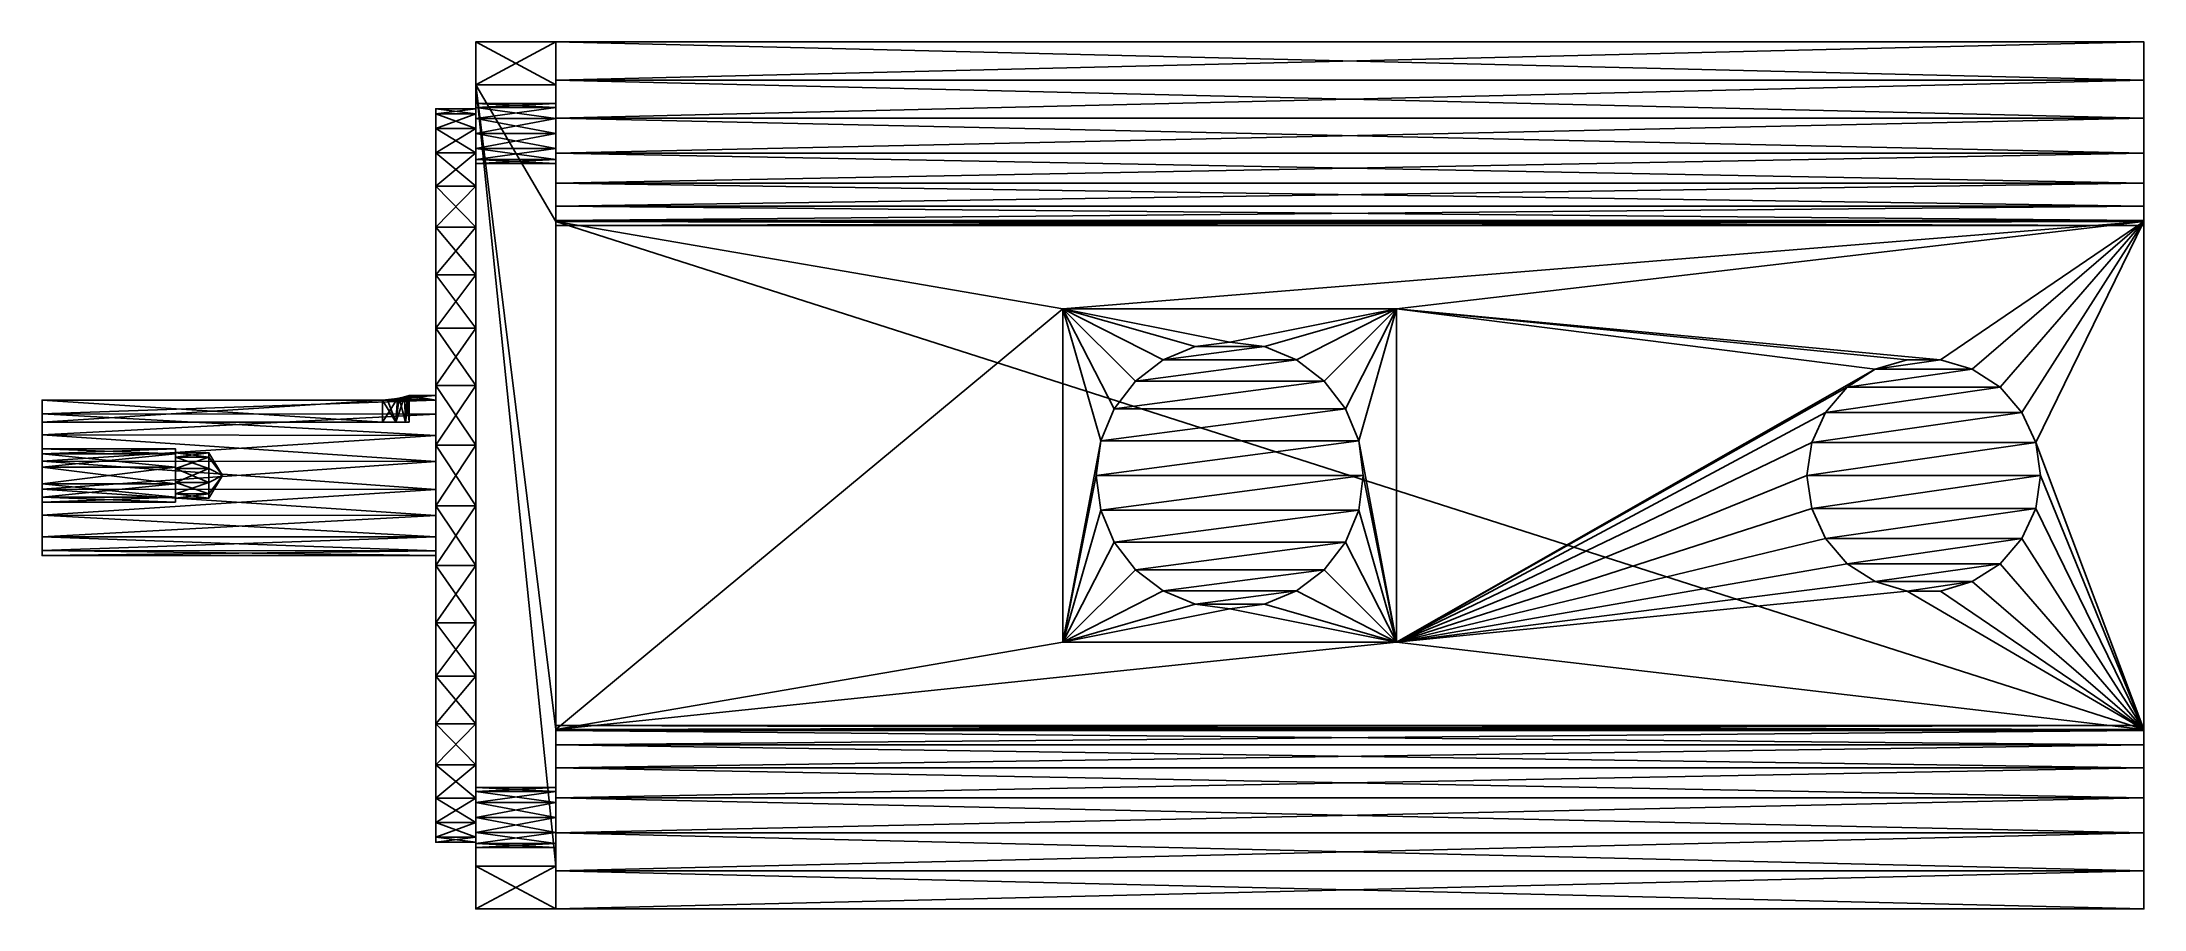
# Model space of a CAD drawing. Extents: x -237 to 78, y -138 to -8.
import ezdxf

# ---------------------------------------------------------------- set-up
doc = ezdxf.new("R2010")
doc.units = 0
doc.layers.get('0').update_dxf_attribs({"color": 214, "linetype": 'CONTINUOUS'})

msp = doc.modelspace()

# ---------------------------------------------------------------- meshes
at = {"color": 76}
mesh = msp.add_polyface(dxfattribs=at)
corners = [(-172.39, -7.95, 357.87), (-160.39, -7.95, 357.87), (-172.39, -7.95, 240.71), (-160.39, -7.95, 357.87), (-160.39, -7.95, 337.35), (-172.39, -7.95, 240.71), (-160.39, -7.95, 261.23), (-160.39, -7.95, 240.71), (-172.39, -7.95, 240.71), (-160.39, -7.95, 261.23), (-172.39, -7.95, 240.71), (-160.39, -7.95, 337.35), (-160.39, -7.95, 261.23), (-160.39, -7.95, 337.35), (77.61, -7.95, 337.35), (-160.39, -7.95, 261.23), (77.61, -7.95, 337.35), (77.61, -7.95, 261.23)]
mesh.append_faces([[corners[k] for k in face] for face in [(0, 1, 2, 0), (3, 4, 5, 3), (6, 7, 8, 6), (9, 10, 11, 9), (12, 13, 14, 12), (15, 16, 17, 15)]], dxfattribs={"vtx3": -1, "color": 76})
mesh = msp.add_polyface(dxfattribs=at)
corners = [(-172.39, -7.95, 240.71), (-160.39, -7.95, 240.71), (-172.39, -14.38, 234.29), (-160.39, -7.95, 240.71), (-160.39, -14.38, 234.29), (-172.39, -14.38, 234.29)]
mesh.append_faces([[corners[k] for k in face] for face in [(0, 1, 2, 0), (3, 4, 5, 3)]], dxfattribs={"vtx3": -1, "color": 76})
mesh = msp.add_polyface(dxfattribs=at)
corners = [(-172.39, -25.59, 348.3), (-172.39, -50.86, 349.66), (-172.39, -26.19, 350.55), (-172.39, -50.86, 349.66), (-172.39, -59.45, 352.61), (-172.39, -26.19, 350.55), (-172.39, -26.19, 350.55), (-172.39, -59.45, 352.61), (-172.39, -25.59, 352.8), (-172.39, -59.45, 352.61), (-172.39, -68.41, 354.1), (-172.39, -25.59, 352.8), (-172.39, -25.59, 352.8), (-172.39, -68.41, 354.1), (-172.39, -23.94, 354.45), (-172.39, -23.94, 251.92), (-172.39, -25.59, 250.27), (-172.39, -42.87, 253.24), (-172.39, -25.59, 250.27), (-172.39, -26.19, 248.02), (-172.39, -42.87, 253.24), (-172.39, -42.87, 253.24), (-172.39, -26.19, 248.02), (-172.39, -50.86, 248.92), (-172.39, -26.19, 248.02), (-172.39, -25.59, 245.77), (-172.39, -50.86, 248.92), (-172.39, -50.86, 248.92), (-172.39, -25.59, 245.77), (-172.39, -59.45, 245.97), (-172.39, -25.59, 245.77), (-172.39, -23.94, 244.13), (-172.39, -59.45, 245.97), (-172.39, -59.45, 245.97), (-172.39, -23.94, 244.13), (-172.39, -68.41, 244.48), (-172.39, -121.97, 251.92), (-172.39, -103.04, 253.24), (-172.39, -120.32, 250.27), (-172.39, -103.04, 253.24), (-172.39, -95.05, 248.92), (-172.39, -120.32, 250.27), (-172.39, -120.32, 250.27), (-172.39, -95.05, 248.92), (-172.39, -119.72, 248.02), (-172.39, -95.05, 248.92), (-172.39, -86.46, 245.97), (-172.39, -119.72, 248.02), (-172.39, -119.72, 248.02), (-172.39, -86.46, 245.97), (-172.39, -120.32, 245.77), (-172.39, -86.46, 245.97), (-172.39, -77.5, 244.48), (-172.39, -120.32, 245.77), (-172.39, -120.32, 245.77), (-172.39, -77.5, 244.48), (-172.39, -121.97, 244.13), (-172.39, -77.5, 354.1), (-172.39, -86.46, 352.61), (-172.39, -121.97, 354.45), (-172.39, -86.46, 352.61), (-172.39, -120.32, 352.8), (-172.39, -121.97, 354.45), (-172.39, -137.95, 240.71), (-172.39, -137.95, 357.87), (-172.39, -128.72, 248.02), (-172.39, -137.95, 240.71), (-172.39, -128.72, 248.02), (-172.39, -128.12, 245.77), (-172.39, -137.95, 240.71), (-172.39, -128.12, 245.77), (-172.39, -126.47, 244.13), (-172.39, -137.95, 240.71), (-172.39, -126.47, 244.13), (-172.39, -124.22, 243.52), (-172.39, -137.95, 240.71), (-172.39, -124.22, 243.52), (-172.39, -131.53, 234.29), (-172.39, -14.38, 364.29), (-172.39, -7.95, 357.87), (-172.39, -21.69, 355.05), (-172.39, -14.38, 364.29), (-172.39, -21.69, 355.05), (-172.39, -23.94, 354.45), (-172.39, -14.38, 364.29), (-172.39, -23.94, 354.45), (-172.39, -68.41, 354.1), (-172.39, -14.38, 364.29), (-172.39, -68.41, 354.1), (-172.39, -77.5, 354.1), (-172.39, -14.38, 364.29), (-172.39, -77.5, 354.1), (-172.39, -121.97, 354.45), (-172.39, -14.38, 364.29), (-172.39, -121.97, 354.45), (-172.39, -124.22, 355.05), (-172.39, -14.38, 364.29), (-172.39, -124.22, 355.05), (-172.39, -137.95, 357.87), (-172.39, -14.38, 364.29), (-172.39, -137.95, 357.87), (-172.39, -131.53, 364.29), (-172.39, -14.38, 234.29), (-172.39, -131.53, 234.29), (-172.39, -124.22, 243.52), (-172.39, -14.38, 234.29), (-172.39, -124.22, 243.52), (-172.39, -121.97, 244.13), (-172.39, -14.38, 234.29), (-172.39, -121.97, 244.13), (-172.39, -77.5, 244.48), (-172.39, -14.38, 234.29), (-172.39, -77.5, 244.48), (-172.39, -68.41, 244.48), (-172.39, -14.38, 234.29), (-172.39, -68.41, 244.48), (-172.39, -23.94, 244.13), (-172.39, -14.38, 234.29), (-172.39, -23.94, 244.13), (-172.39, -21.69, 243.52), (-172.39, -14.38, 234.29), (-172.39, -21.69, 243.52), (-172.39, -7.95, 240.71), (-172.39, -21.69, 346.05), (-172.39, -19.44, 346.66), (-172.39, -20.93, 317.15), (-172.39, -21.69, 346.05), (-172.39, -20.93, 317.15), (-172.39, -24.58, 325.47), (-172.39, -21.69, 346.05), (-172.39, -24.58, 325.47), (-172.39, -29.55, 333.07), (-172.39, -21.69, 346.05), (-172.39, -29.55, 333.07), (-172.39, -35.7, 339.75), (-172.39, -21.69, 346.05), (-172.39, -35.7, 339.75), (-172.39, -42.87, 345.33), (-172.39, -21.69, 346.05), (-172.39, -42.87, 345.33), (-172.39, -50.86, 349.66), (-172.39, -21.69, 346.05), (-172.39, -50.86, 349.66), (-172.39, -23.94, 346.66), (-172.39, -7.95, 357.87), (-172.39, -17.19, 248.02), (-172.39, -17.79, 250.27), (-172.39, -7.95, 357.87), (-172.39, -17.79, 250.27), (-172.39, -19.44, 251.92), (-172.39, -7.95, 357.87), (-172.39, -19.44, 251.92), (-172.39, -21.69, 252.52), (-172.39, -7.95, 357.87), (-172.39, -21.69, 252.52), (-172.39, -18.7, 290.24), (-172.39, -7.95, 357.87), (-172.39, -18.7, 290.24), (-172.39, -17.95, 299.29), (-172.39, -7.95, 357.87), (-172.39, -17.95, 299.29), (-172.39, -18.7, 308.34), (-172.39, -7.95, 357.87), (-172.39, -18.7, 308.34), (-172.39, -20.93, 317.15), (-172.39, -7.95, 357.87), (-172.39, -20.93, 317.15), (-172.39, -19.44, 346.66), (-172.39, -7.95, 357.87), (-172.39, -19.44, 346.66), (-172.39, -17.79, 348.3), (-172.39, -7.95, 357.87), (-172.39, -17.79, 348.3), (-172.39, -17.19, 350.55), (-172.39, -7.95, 357.87), (-172.39, -17.19, 350.55), (-172.39, -17.79, 352.8), (-172.39, -7.95, 357.87), (-172.39, -17.79, 352.8), (-172.39, -19.44, 354.45), (-172.39, -7.95, 357.87), (-172.39, -19.44, 354.45), (-172.39, -21.69, 355.05), (-172.39, -7.95, 240.71), (-172.39, -21.69, 243.52), (-172.39, -19.44, 244.13), (-172.39, -7.95, 240.71), (-172.39, -19.44, 244.13), (-172.39, -17.79, 245.77), (-172.39, -7.95, 240.71), (-172.39, -17.79, 245.77), (-172.39, -17.19, 248.02), (-172.39, -7.95, 240.71), (-172.39, -17.19, 248.02), (-172.39, -7.95, 357.87), (-172.39, -21.69, 252.52), (-172.39, -23.94, 251.92), (-172.39, -42.87, 253.24), (-172.39, -21.69, 252.52), (-172.39, -42.87, 253.24), (-172.39, -35.7, 258.82), (-172.39, -21.69, 252.52), (-172.39, -35.7, 258.82), (-172.39, -29.55, 265.51), (-172.39, -21.69, 252.52), (-172.39, -29.55, 265.51), (-172.39, -24.58, 273.11), (-172.39, -21.69, 252.52), (-172.39, -24.58, 273.11), (-172.39, -20.93, 281.43), (-172.39, -21.69, 252.52), (-172.39, -20.93, 281.43), (-172.39, -18.7, 290.24), (-172.39, -124.22, 346.05), (-172.39, -103.04, 345.33), (-172.39, -110.2, 339.75), (-172.39, -124.22, 346.05), (-172.39, -110.2, 339.75), (-172.39, -116.36, 333.07), (-172.39, -124.22, 346.05), (-172.39, -116.36, 333.07), (-172.39, -121.32, 325.47), (-172.39, -124.22, 346.05), (-172.39, -121.32, 325.47), (-172.39, -124.97, 317.15), (-172.39, -124.22, 346.05), (-172.39, -124.97, 317.15), (-172.39, -126.47, 346.66), (-172.39, -95.05, 349.66), (-172.39, -103.04, 345.33), (-172.39, -124.22, 346.05), (-172.39, -95.05, 349.66), (-172.39, -124.22, 346.05), (-172.39, -121.97, 346.66), (-172.39, -95.05, 349.66), (-172.39, -121.97, 346.66), (-172.39, -120.32, 348.3), (-172.39, -95.05, 349.66), (-172.39, -120.32, 348.3), (-172.39, -119.72, 350.55), (-172.39, -95.05, 349.66), (-172.39, -119.72, 350.55), (-172.39, -120.32, 352.8), (-172.39, -95.05, 349.66), (-172.39, -120.32, 352.8), (-172.39, -86.46, 352.61), (-172.39, -137.95, 357.87), (-172.39, -124.22, 355.05), (-172.39, -126.47, 354.45), (-172.39, -137.95, 357.87), (-172.39, -126.47, 354.45), (-172.39, -128.12, 352.8), (-172.39, -137.95, 357.87), (-172.39, -128.12, 352.8), (-172.39, -128.72, 350.55), (-172.39, -137.95, 357.87), (-172.39, -128.72, 350.55), (-172.39, -128.12, 348.3), (-172.39, -137.95, 357.87), (-172.39, -128.12, 348.3), (-172.39, -126.47, 346.66), (-172.39, -137.95, 357.87), (-172.39, -126.47, 346.66), (-172.39, -124.97, 317.15), (-172.39, -137.95, 357.87), (-172.39, -124.97, 317.15), (-172.39, -127.2, 308.34), (-172.39, -137.95, 357.87), (-172.39, -127.2, 308.34), (-172.39, -127.95, 299.29), (-172.39, -137.95, 357.87), (-172.39, -127.95, 299.29), (-172.39, -127.2, 290.24), (-172.39, -137.95, 357.87), (-172.39, -127.2, 290.24), (-172.39, -124.22, 252.52), (-172.39, -137.95, 357.87), (-172.39, -124.22, 252.52), (-172.39, -126.47, 251.92), (-172.39, -137.95, 357.87), (-172.39, -126.47, 251.92), (-172.39, -128.12, 250.27), (-172.39, -137.95, 357.87), (-172.39, -128.12, 250.27), (-172.39, -128.72, 248.02), (-172.39, -124.97, 281.43), (-172.39, -121.32, 273.11), (-172.39, -124.22, 252.52), (-172.39, -25.59, 348.3), (-172.39, -23.94, 346.66), (-172.39, -50.86, 349.66), (-172.39, -121.97, 251.92), (-172.39, -124.22, 252.52), (-172.39, -103.04, 253.24), (-172.39, -110.2, 258.82), (-172.39, -103.04, 253.24), (-172.39, -124.22, 252.52), (-172.39, -116.36, 265.51), (-172.39, -110.2, 258.82), (-172.39, -124.22, 252.52), (-172.39, -121.32, 273.11), (-172.39, -116.36, 265.51), (-172.39, -124.22, 252.52), (-172.39, -124.97, 281.43), (-172.39, -124.22, 252.52), (-172.39, -127.2, 290.24)]
mesh.append_faces([[corners[k] for k in face] for face in [(0, 1, 2, 0), (3, 4, 5, 3), (6, 7, 8, 6), (9, 10, 11, 9), (12, 13, 14, 12), (15, 16, 17, 15), (18, 19, 20, 18), (21, 22, 23, 21), (24, 25, 26, 24), (27, 28, 29, 27), (30, 31, 32, 30), (33, 34, 35, 33), (36, 37, 38, 36), (39, 40, 41, 39), (42, 43, 44, 42), (45, 46, 47, 45), (48, 49, 50, 48), (51, 52, 53, 51), (54, 55, 56, 54), (57, 58, 59, 57), (60, 61, 62, 60), (63, 64, 65, 63), (66, 67, 68, 66), (69, 70, 71, 69), (72, 73, 74, 72), (75, 76, 77, 75), (78, 79, 80, 78), (81, 82, 83, 81), (84, 85, 86, 84), (87, 88, 89, 87), (90, 91, 92, 90), (93, 94, 95, 93), (96, 97, 98, 96), (99, 100, 101, 99), (102, 103, 104, 102), (105, 106, 107, 105), (108, 109, 110, 108), (111, 112, 113, 111), (114, 115, 116, 114), (117, 118, 119, 117), (120, 121, 122, 120), (123, 124, 125, 123), (126, 127, 128, 126), (129, 130, 131, 129), (132, 133, 134, 132), (135, 136, 137, 135), (138, 139, 140, 138), (141, 142, 143, 141), (144, 145, 146, 144), (147, 148, 149, 147), (150, 151, 152, 150), (153, 154, 155, 153), (156, 157, 158, 156), (159, 160, 161, 159), (162, 163, 164, 162), (165, 166, 167, 165), (168, 169, 170, 168), (171, 172, 173, 171), (174, 175, 176, 174), (177, 178, 179, 177), (180, 181, 182, 180), (183, 184, 185, 183), (186, 187, 188, 186), (189, 190, 191, 189), (192, 193, 194, 192), (195, 196, 197, 195), (198, 199, 200, 198), (201, 202, 203, 201), (204, 205, 206, 204), (207, 208, 209, 207), (210, 211, 212, 210), (213, 214, 215, 213), (216, 217, 218, 216), (219, 220, 221, 219), (222, 223, 224, 222), (225, 226, 227, 225), (228, 229, 230, 228), (231, 232, 233, 231), (234, 235, 236, 234), (237, 238, 239, 237), (240, 241, 242, 240), (243, 244, 245, 243), (246, 247, 248, 246), (249, 250, 251, 249), (252, 253, 254, 252), (255, 256, 257, 255), (258, 259, 260, 258), (261, 262, 263, 261), (264, 265, 266, 264), (267, 268, 269, 267), (270, 271, 272, 270), (273, 274, 275, 273), (276, 277, 278, 276), (279, 280, 281, 279), (282, 283, 284, 282), (285, 286, 287, 285), (288, 289, 290, 288), (291, 292, 293, 291), (294, 295, 296, 294), (297, 298, 299, 297), (300, 301, 302, 300), (303, 304, 305, 303)]], dxfattribs={"vtx3": -1, "color": 76})
at = {"color": 191}
mesh = msp.add_polyface(dxfattribs=at)
corners = [(-172.39, -14.38, 364.29), (-160.39, -14.38, 364.29), (-172.39, -7.95, 357.87), (-160.39, -14.38, 364.29), (-160.39, -7.95, 357.87), (-172.39, -7.95, 357.87)]
mesh.append_faces([[corners[k] for k in face] for face in [(0, 1, 2, 0), (3, 4, 5, 3)]], dxfattribs={"vtx3": -1, "color": 191})
at = {"color": 76}
mesh = msp.add_polyface(dxfattribs=at)
corners = [(-160.39, -29.12, 343.64), (-160.39, -24.62, 340.05), (-160.39, -21.69, 346.05), (-160.39, -24.62, 340.05), (-160.39, -19.36, 337.72), (-160.39, -21.69, 346.05), (-160.39, -21.69, 346.05), (-160.39, -19.36, 337.72), (-160.39, -19.44, 346.66), (-160.39, -19.36, 337.72), (-160.39, -7.95, 337.35), (-160.39, -19.44, 346.66), (-160.39, -19.44, 346.66), (-160.39, -7.95, 337.35), (-160.39, -7.95, 357.87), (-160.39, -25.59, 348.3), (-160.39, -32.56, 348.25), (-160.39, -23.94, 346.66), (-160.39, -32.56, 348.25), (-160.39, -29.12, 343.64), (-160.39, -23.94, 346.66), (-160.39, -23.94, 346.66), (-160.39, -29.12, 343.64), (-160.39, -21.69, 346.05), (-160.39, -35.45, 359.29), (-160.39, -34.72, 353.58), (-160.39, -25.59, 352.8), (-160.39, -35.45, 359.29), (-160.39, -25.59, 352.8), (-160.39, -23.94, 354.45), (-160.39, -35.45, 359.29), (-160.39, -23.94, 354.45), (-160.39, -21.69, 355.05), (-160.39, -35.45, 359.29), (-160.39, -21.69, 355.05), (-160.39, -34.89, 364.29), (-160.39, -34.72, 353.58), (-160.39, -32.56, 348.25), (-160.39, -25.59, 348.3), (-160.39, -34.72, 353.58), (-160.39, -25.59, 348.3), (-160.39, -26.19, 350.55), (-160.39, -34.72, 353.58), (-160.39, -26.19, 350.55), (-160.39, -25.59, 352.8), (-160.39, -7.95, 357.87), (-160.39, -14.38, 364.29), (-160.39, -34.89, 364.29), (-160.39, -7.95, 357.87), (-160.39, -34.89, 364.29), (-160.39, -21.69, 355.05), (-160.39, -7.95, 357.87), (-160.39, -21.69, 355.05), (-160.39, -19.44, 354.45), (-160.39, -7.95, 357.87), (-160.39, -19.44, 354.45), (-160.39, -17.79, 352.8), (-160.39, -7.95, 357.87), (-160.39, -17.79, 352.8), (-160.39, -17.19, 350.55), (-160.39, -7.95, 357.87), (-160.39, -17.19, 350.55), (-160.39, -17.79, 348.3), (-160.39, -7.95, 357.87), (-160.39, -17.79, 348.3), (-160.39, -19.44, 346.66), (-160.39, -19.36, 337.72), (-160.39, -13.68, 336.8), (-160.39, -7.95, 337.35)]
mesh.append_faces([[corners[k] for k in face] for face in [(0, 1, 2, 0), (3, 4, 5, 3), (6, 7, 8, 6), (9, 10, 11, 9), (12, 13, 14, 12), (15, 16, 17, 15), (18, 19, 20, 18), (21, 22, 23, 21), (24, 25, 26, 24), (27, 28, 29, 27), (30, 31, 32, 30), (33, 34, 35, 33), (36, 37, 38, 36), (39, 40, 41, 39), (42, 43, 44, 42), (45, 46, 47, 45), (48, 49, 50, 48), (51, 52, 53, 51), (54, 55, 56, 54), (57, 58, 59, 57), (60, 61, 62, 60), (63, 64, 65, 63), (66, 67, 68, 66)]], dxfattribs={"vtx3": -1, "color": 76})
mesh = msp.add_polyface(dxfattribs=at)
corners = [(-160.39, -29.12, 254.94), (77.61, -32.56, 250.33), (-160.39, -32.56, 250.33), (77.61, -32.56, 250.33), (77.61, -34.72, 244.99), (-160.39, -32.56, 250.33), (-160.39, -32.56, 250.33), (77.61, -34.72, 244.99), (-160.39, -34.72, 244.99), (77.61, -34.72, 244.99), (77.61, -35.45, 239.29), (-160.39, -34.72, 244.99), (-160.39, -34.72, 244.99), (77.61, -35.45, 239.29), (-160.39, -35.45, 239.29), (77.61, -32.56, 250.33), (-160.39, -29.12, 254.94), (77.61, -29.12, 254.94), (-160.39, -29.12, 254.94), (-160.39, -24.62, 258.53), (77.61, -29.12, 254.94), (77.61, -29.12, 254.94), (-160.39, -24.62, 258.53), (77.61, -24.62, 258.53), (-160.39, -24.62, 258.53), (-160.39, -19.36, 260.86), (77.61, -24.62, 258.53), (77.61, -24.62, 258.53), (-160.39, -19.36, 260.86), (77.61, -19.36, 260.86), (-160.39, -19.36, 260.86), (-160.39, -13.68, 261.78), (77.61, -19.36, 260.86), (77.61, -19.36, 260.86), (-160.39, -13.68, 261.78), (77.61, -13.68, 261.78), (-160.39, -13.68, 261.78), (-160.39, -7.95, 261.23), (77.61, -13.68, 261.78), (77.61, -13.68, 261.78), (-160.39, -7.95, 261.23), (77.61, -7.95, 261.23)]
mesh.append_faces([[corners[k] for k in face] for face in [(0, 1, 2, 0), (3, 4, 5, 3), (6, 7, 8, 6), (9, 10, 11, 9), (12, 13, 14, 12), (15, 16, 17, 15), (18, 19, 20, 18), (21, 22, 23, 21), (24, 25, 26, 24), (27, 28, 29, 27), (30, 31, 32, 30), (33, 34, 35, 33), (36, 37, 38, 36), (39, 40, 41, 39)]], dxfattribs={"vtx3": -1, "color": 76})
at = {"color": 36}
mesh = msp.add_polyface(dxfattribs=at)
corners = [(-160.39, -25.59, 245.77), (-160.39, -34.72, 244.99), (-160.39, -23.94, 244.13), (-160.39, -34.72, 244.99), (-160.39, -35.45, 239.29), (-160.39, -23.94, 244.13), (-160.39, -23.94, 244.13), (-160.39, -35.45, 239.29), (-160.39, -21.69, 243.52), (-160.39, -35.45, 239.29), (-160.39, -34.89, 234.29), (-160.39, -21.69, 243.52), (-160.39, -21.69, 243.52), (-160.39, -34.89, 234.29), (-160.39, -14.38, 234.29), (-160.39, -7.95, 240.71), (-160.39, -7.95, 261.23), (-160.39, -17.79, 245.77), (-160.39, -7.95, 240.71), (-160.39, -17.79, 245.77), (-160.39, -19.44, 244.13), (-160.39, -7.95, 240.71), (-160.39, -19.44, 244.13), (-160.39, -21.69, 243.52), (-160.39, -7.95, 240.71), (-160.39, -21.69, 243.52), (-160.39, -14.38, 234.29), (-160.39, -32.56, 250.33), (-160.39, -34.72, 244.99), (-160.39, -25.59, 245.77), (-160.39, -32.56, 250.33), (-160.39, -25.59, 245.77), (-160.39, -26.19, 248.02), (-160.39, -32.56, 250.33), (-160.39, -26.19, 248.02), (-160.39, -25.59, 250.27), (-160.39, -32.56, 250.33), (-160.39, -25.59, 250.27), (-160.39, -23.94, 251.92), (-160.39, -32.56, 250.33), (-160.39, -23.94, 251.92), (-160.39, -29.12, 254.94), (-160.39, -7.95, 261.23), (-160.39, -13.68, 261.78), (-160.39, -19.36, 260.86), (-160.39, -7.95, 261.23), (-160.39, -19.36, 260.86), (-160.39, -24.62, 258.53), (-160.39, -7.95, 261.23), (-160.39, -24.62, 258.53), (-160.39, -21.69, 252.52), (-160.39, -7.95, 261.23), (-160.39, -21.69, 252.52), (-160.39, -19.44, 251.92), (-160.39, -7.95, 261.23), (-160.39, -19.44, 251.92), (-160.39, -17.79, 250.27), (-160.39, -7.95, 261.23), (-160.39, -17.79, 250.27), (-160.39, -17.19, 248.02), (-160.39, -7.95, 261.23), (-160.39, -17.19, 248.02), (-160.39, -17.79, 245.77), (-160.39, -24.62, 258.53), (-160.39, -29.12, 254.94), (-160.39, -21.69, 252.52), (-160.39, -23.94, 251.92), (-160.39, -21.69, 252.52), (-160.39, -29.12, 254.94)]
mesh.append_faces([[corners[k] for k in face] for face in [(0, 1, 2, 0), (3, 4, 5, 3), (6, 7, 8, 6), (9, 10, 11, 9), (12, 13, 14, 12), (15, 16, 17, 15), (18, 19, 20, 18), (21, 22, 23, 21), (24, 25, 26, 24), (27, 28, 29, 27), (30, 31, 32, 30), (33, 34, 35, 33), (36, 37, 38, 36), (39, 40, 41, 39), (42, 43, 44, 42), (45, 46, 47, 45), (48, 49, 50, 48), (51, 52, 53, 51), (54, 55, 56, 54), (57, 58, 59, 57), (60, 61, 62, 60), (63, 64, 65, 63), (66, 67, 68, 66)]], dxfattribs={"vtx3": -1, "color": 36})
at = {"color": 231}
mesh = msp.add_polyface(dxfattribs=at)
corners = [(-160.39, -24.62, 340.05), (77.61, -19.36, 337.72), (-160.39, -19.36, 337.72), (77.61, -19.36, 337.72), (77.61, -13.68, 336.8), (-160.39, -19.36, 337.72), (-160.39, -19.36, 337.72), (77.61, -13.68, 336.8), (-160.39, -13.68, 336.8), (77.61, -13.68, 336.8), (77.61, -7.95, 337.35), (-160.39, -13.68, 336.8), (-160.39, -13.68, 336.8), (77.61, -7.95, 337.35), (-160.39, -7.95, 337.35), (77.61, -19.36, 337.72), (-160.39, -24.62, 340.05), (77.61, -24.62, 340.05), (-160.39, -24.62, 340.05), (-160.39, -29.12, 343.64), (77.61, -24.62, 340.05), (77.61, -24.62, 340.05), (-160.39, -29.12, 343.64), (77.61, -29.12, 343.64), (-160.39, -29.12, 343.64), (-160.39, -32.56, 348.25), (77.61, -29.12, 343.64), (77.61, -29.12, 343.64), (-160.39, -32.56, 348.25), (77.61, -32.56, 348.25), (-160.39, -32.56, 348.25), (-160.39, -34.72, 353.58), (77.61, -32.56, 348.25), (77.61, -32.56, 348.25), (-160.39, -34.72, 353.58), (77.61, -34.72, 353.58), (-160.39, -34.72, 353.58), (-160.39, -35.45, 359.29), (77.61, -34.72, 353.58), (77.61, -34.72, 353.58), (-160.39, -35.45, 359.29), (77.61, -35.45, 359.29)]
mesh.append_faces([[corners[k] for k in face] for face in [(0, 1, 2, 0), (3, 4, 5, 3), (6, 7, 8, 6), (9, 10, 11, 9), (12, 13, 14, 12), (15, 16, 17, 15), (18, 19, 20, 18), (21, 22, 23, 21), (24, 25, 26, 24), (27, 28, 29, 27), (30, 31, 32, 30), (33, 34, 35, 33), (36, 37, 38, 36), (39, 40, 41, 39)]], dxfattribs={"vtx3": -1, "color": 231})
mesh = msp.add_polyface(dxfattribs=at)
corners = [(77.61, -132.23, 261.78), (77.61, -137.95, 337.35), (77.61, -137.95, 261.23), (77.61, -137.95, 337.35), (77.61, -132.23, 261.78), (77.61, -132.23, 336.8), (77.61, -132.23, 261.78), (77.61, -13.68, 261.78), (77.61, -132.23, 336.8), (77.61, -132.23, 336.8), (77.61, -13.68, 261.78), (77.61, -13.68, 336.8), (77.61, -13.68, 261.78), (77.61, -7.95, 261.23), (77.61, -13.68, 336.8), (77.61, -13.68, 336.8), (77.61, -7.95, 261.23), (77.61, -7.95, 337.35), (77.61, -32.56, 250.33), (77.61, -111.19, 244.99), (77.61, -34.72, 244.99), (77.61, -111.19, 244.99), (77.61, -110.45, 239.29), (77.61, -34.72, 244.99), (77.61, -34.72, 244.99), (77.61, -110.45, 239.29), (77.61, -35.45, 239.29), (77.61, -110.45, 239.29), (77.61, -111.02, 234.29), (77.61, -35.45, 239.29), (77.61, -35.45, 239.29), (77.61, -111.02, 234.29), (77.61, -34.89, 234.29), (77.61, -111.19, 244.99), (77.61, -32.56, 250.33), (77.61, -113.35, 250.33), (77.61, -32.56, 250.33), (77.61, -29.12, 254.94), (77.61, -113.35, 250.33), (77.61, -113.35, 250.33), (77.61, -29.12, 254.94), (77.61, -116.79, 254.94), (77.61, -29.12, 254.94), (77.61, -24.62, 258.53), (77.61, -116.79, 254.94), (77.61, -116.79, 254.94), (77.61, -24.62, 258.53), (77.61, -121.29, 258.53), (77.61, -24.62, 258.53), (77.61, -19.36, 260.86), (77.61, -121.29, 258.53), (77.61, -121.29, 258.53), (77.61, -19.36, 260.86), (77.61, -126.55, 260.86), (77.61, -19.36, 260.86), (77.61, -13.68, 261.78), (77.61, -126.55, 260.86), (77.61, -126.55, 260.86), (77.61, -13.68, 261.78), (77.61, -132.23, 261.78), (77.61, -29.12, 343.64), (77.61, -121.29, 340.05), (77.61, -24.62, 340.05), (77.61, -121.29, 340.05), (77.61, -126.55, 337.72), (77.61, -24.62, 340.05), (77.61, -24.62, 340.05), (77.61, -126.55, 337.72), (77.61, -19.36, 337.72), (77.61, -126.55, 337.72), (77.61, -132.23, 336.8), (77.61, -19.36, 337.72), (77.61, -19.36, 337.72), (77.61, -132.23, 336.8), (77.61, -13.68, 336.8), (77.61, -121.29, 340.05), (77.61, -29.12, 343.64), (77.61, -116.79, 343.64), (77.61, -29.12, 343.64), (77.61, -32.56, 348.25), (77.61, -116.79, 343.64), (77.61, -116.79, 343.64), (77.61, -32.56, 348.25), (77.61, -113.35, 348.25), (77.61, -32.56, 348.25), (77.61, -34.72, 353.58), (77.61, -113.35, 348.25), (77.61, -113.35, 348.25), (77.61, -34.72, 353.58), (77.61, -111.19, 353.58), (77.61, -34.72, 353.58), (77.61, -35.45, 359.29), (77.61, -111.19, 353.58), (77.61, -111.19, 353.58), (77.61, -35.45, 359.29), (77.61, -110.45, 359.29), (77.61, -35.45, 359.29), (77.61, -34.89, 364.29), (77.61, -110.45, 359.29), (77.61, -110.45, 359.29), (77.61, -34.89, 364.29), (77.61, -111.02, 364.29)]
mesh.append_faces([[corners[k] for k in face] for face in [(0, 1, 2, 0), (3, 4, 5, 3), (6, 7, 8, 6), (9, 10, 11, 9), (12, 13, 14, 12), (15, 16, 17, 15), (18, 19, 20, 18), (21, 22, 23, 21), (24, 25, 26, 24), (27, 28, 29, 27), (30, 31, 32, 30), (33, 34, 35, 33), (36, 37, 38, 36), (39, 40, 41, 39), (42, 43, 44, 42), (45, 46, 47, 45), (48, 49, 50, 48), (51, 52, 53, 51), (54, 55, 56, 54), (57, 58, 59, 57), (60, 61, 62, 60), (63, 64, 65, 63), (66, 67, 68, 66), (69, 70, 71, 69), (72, 73, 74, 72), (75, 76, 77, 75), (78, 79, 80, 78), (81, 82, 83, 81), (84, 85, 86, 84), (87, 88, 89, 87), (90, 91, 92, 90), (93, 94, 95, 93), (96, 97, 98, 96), (99, 100, 101, 99)]], dxfattribs={"vtx3": -1, "color": 231})
at = {"color": 76}
mesh = msp.add_polyface(dxfattribs=at)
corners = [(-172.39, -131.53, 364.29), (-160.39, -131.53, 364.29), (-172.39, -14.38, 364.29), (-160.39, -131.53, 364.29), (-160.39, -111.02, 364.29), (-172.39, -14.38, 364.29), (-160.39, -34.89, 364.29), (-160.39, -14.38, 364.29), (-172.39, -14.38, 364.29), (-160.39, -34.89, 364.29), (-172.39, -14.38, 364.29), (-160.39, -111.02, 364.29), (-160.39, -34.89, 364.29), (-160.39, -111.02, 364.29), (77.61, -111.02, 364.29), (-160.39, -34.89, 364.29), (77.61, -111.02, 364.29), (77.61, -34.89, 364.29)]
mesh.append_faces([[corners[k] for k in face] for face in [(0, 1, 2, 0), (3, 4, 5, 3), (6, 7, 8, 6), (9, 10, 11, 9), (12, 13, 14, 12), (15, 16, 17, 15)]], dxfattribs={"vtx3": -1, "color": 76})
at = {"color": 191}
mesh = msp.add_polyface(dxfattribs=at)
corners = [(-34.39, -47.95, 234.29), (-84.39, -47.95, 234.29), (77.61, -34.89, 234.29), (-34.39, -47.95, 234.29), (77.61, -34.89, 234.29), (47.1, -55.63, 234.29), (-34.39, -47.95, 234.29), (47.1, -55.63, 234.29), (42.12, -55.63, 234.29), (-34.39, -47.95, 234.29), (42.12, -55.63, 234.29), (37.34, -57.03, 234.29), (-34.39, -47.95, 234.29), (37.34, -57.03, 234.29), (-34.39, -97.95, 234.29), (-160.39, -111.02, 234.29), (-160.39, -34.89, 234.29), (-84.39, -47.95, 234.29), (-160.39, -111.02, 234.29), (-84.39, -47.95, 234.29), (-84.39, -97.95, 234.29), (-160.39, -111.02, 234.29), (-84.39, -97.95, 234.29), (-34.39, -97.95, 234.29), (-160.39, -111.02, 234.29), (-34.39, -97.95, 234.29), (77.61, -111.02, 234.29), (77.61, -34.89, 234.29), (77.61, -111.02, 234.29), (61.4, -68.02, 234.29), (77.61, -34.89, 234.29), (61.4, -68.02, 234.29), (59.33, -63.49, 234.29), (77.61, -34.89, 234.29), (59.33, -63.49, 234.29), (56.07, -59.73, 234.29), (77.61, -34.89, 234.29), (56.07, -59.73, 234.29), (51.88, -57.03, 234.29), (77.61, -34.89, 234.29), (51.88, -57.03, 234.29), (47.1, -55.63, 234.29), (-172.39, -14.38, 234.29), (-160.39, -14.38, 234.29), (-160.39, -34.89, 234.29), (-172.39, -14.38, 234.29), (-160.39, -34.89, 234.29), (-160.39, -111.02, 234.29), (-172.39, -14.38, 234.29), (-160.39, -111.02, 234.29), (-160.39, -131.53, 234.29), (-172.39, -14.38, 234.29), (-160.39, -131.53, 234.29), (-172.39, -131.53, 234.29), (77.61, -111.02, 234.29), (-34.39, -97.95, 234.29), (42.12, -90.28, 234.29), (77.61, -111.02, 234.29), (42.12, -90.28, 234.29), (47.1, -90.28, 234.29), (77.61, -111.02, 234.29), (47.1, -90.28, 234.29), (51.88, -88.87, 234.29), (77.61, -111.02, 234.29), (51.88, -88.87, 234.29), (56.07, -86.18, 234.29), (77.61, -111.02, 234.29), (56.07, -86.18, 234.29), (59.33, -82.41, 234.29), (77.61, -111.02, 234.29), (59.33, -82.41, 234.29), (61.4, -77.88, 234.29), (77.61, -111.02, 234.29), (61.4, -77.88, 234.29), (62.11, -72.95, 234.29), (77.61, -111.02, 234.29), (62.11, -72.95, 234.29), (61.4, -68.02, 234.29), (-34.39, -97.95, 234.29), (37.34, -57.03, 234.29), (33.15, -59.73, 234.29), (-34.39, -97.95, 234.29), (33.15, -59.73, 234.29), (29.89, -63.49, 234.29), (-34.39, -97.95, 234.29), (29.89, -63.49, 234.29), (27.82, -68.02, 234.29), (-34.39, -97.95, 234.29), (27.82, -68.02, 234.29), (27.11, -72.95, 234.29), (-34.39, -97.95, 234.29), (27.11, -72.95, 234.29), (27.82, -77.88, 234.29), (-34.39, -97.95, 234.29), (27.82, -77.88, 234.29), (29.89, -82.41, 234.29), (-34.39, -97.95, 234.29), (29.89, -82.41, 234.29), (33.15, -86.18, 234.29), (-34.39, -97.95, 234.29), (33.15, -86.18, 234.29), (37.34, -88.87, 234.29), (-34.39, -97.95, 234.29), (37.34, -88.87, 234.29), (42.12, -90.28, 234.29), (77.61, -34.89, 234.29), (-84.39, -47.95, 234.29), (-160.39, -34.89, 234.29)]
mesh.append_faces([[corners[k] for k in face] for face in [(0, 1, 2, 0), (3, 4, 5, 3), (6, 7, 8, 6), (9, 10, 11, 9), (12, 13, 14, 12), (15, 16, 17, 15), (18, 19, 20, 18), (21, 22, 23, 21), (24, 25, 26, 24), (27, 28, 29, 27), (30, 31, 32, 30), (33, 34, 35, 33), (36, 37, 38, 36), (39, 40, 41, 39), (42, 43, 44, 42), (45, 46, 47, 45), (48, 49, 50, 48), (51, 52, 53, 51), (54, 55, 56, 54), (57, 58, 59, 57), (60, 61, 62, 60), (63, 64, 65, 63), (66, 67, 68, 66), (69, 70, 71, 69), (72, 73, 74, 72), (75, 76, 77, 75), (78, 79, 80, 78), (81, 82, 83, 81), (84, 85, 86, 84), (87, 88, 89, 87), (90, 91, 92, 90), (93, 94, 95, 93), (96, 97, 98, 96), (99, 100, 101, 99), (102, 103, 104, 102), (105, 106, 107, 105)]], dxfattribs={"vtx3": -1, "color": 191})
at = {"color": 134}
mesh = msp.add_polyface(dxfattribs=at)
corners = [(-172.39, -17.95, 299.29), (-178.39, -17.95, 299.29), (-172.39, -18.7, 308.34), (-178.39, -17.95, 299.29), (-178.39, -18.7, 308.34), (-172.39, -18.7, 308.34), (-172.39, -18.7, 308.34), (-178.39, -18.7, 308.34), (-172.39, -20.93, 317.15), (-178.39, -18.7, 308.34), (-178.39, -20.93, 317.15), (-172.39, -20.93, 317.15), (-172.39, -20.93, 317.15), (-178.39, -20.93, 317.15), (-172.39, -24.58, 325.47), (-178.39, -20.93, 317.15), (-178.39, -24.58, 325.47), (-172.39, -24.58, 325.47), (-172.39, -24.58, 325.47), (-178.39, -24.58, 325.47), (-172.39, -29.55, 333.07), (-178.39, -24.58, 325.47), (-178.39, -29.55, 333.07), (-172.39, -29.55, 333.07), (-172.39, -29.55, 333.07), (-178.39, -29.55, 333.07), (-172.39, -35.7, 339.75), (-178.39, -29.55, 333.07), (-178.39, -35.7, 339.75), (-172.39, -35.7, 339.75), (-172.39, -35.7, 339.75), (-178.39, -35.7, 339.75), (-172.39, -42.87, 345.33), (-178.39, -35.7, 339.75), (-178.39, -42.87, 345.33), (-172.39, -42.87, 345.33), (-172.39, -42.87, 345.33), (-178.39, -42.87, 345.33), (-172.39, -50.86, 349.66), (-178.39, -42.87, 345.33), (-178.39, -50.86, 349.66), (-172.39, -50.86, 349.66), (-172.39, -50.86, 349.66), (-178.39, -50.86, 349.66), (-172.39, -59.45, 352.61), (-178.39, -50.86, 349.66), (-178.39, -59.45, 352.61), (-172.39, -59.45, 352.61), (-172.39, -59.45, 352.61), (-178.39, -59.45, 352.61), (-172.39, -68.41, 354.1), (-178.39, -59.45, 352.61), (-178.39, -68.41, 354.1), (-172.39, -68.41, 354.1), (-172.39, -68.41, 354.1), (-178.39, -68.41, 354.1), (-172.39, -77.5, 354.1), (-178.39, -68.41, 354.1), (-178.39, -77.5, 354.1), (-172.39, -77.5, 354.1), (-172.39, -77.5, 354.1), (-178.39, -77.5, 354.1), (-172.39, -86.46, 352.61), (-178.39, -77.5, 354.1), (-178.39, -86.46, 352.61), (-172.39, -86.46, 352.61), (-172.39, -86.46, 352.61), (-178.39, -86.46, 352.61), (-172.39, -95.05, 349.66), (-178.39, -86.46, 352.61), (-178.39, -95.05, 349.66), (-172.39, -95.05, 349.66), (-172.39, -95.05, 349.66), (-178.39, -95.05, 349.66), (-172.39, -103.04, 345.33), (-178.39, -95.05, 349.66), (-178.39, -103.04, 345.33), (-172.39, -103.04, 345.33), (-172.39, -103.04, 345.33), (-178.39, -103.04, 345.33), (-172.39, -110.2, 339.75), (-178.39, -103.04, 345.33), (-178.39, -110.2, 339.75), (-172.39, -110.2, 339.75), (-172.39, -110.2, 339.75), (-178.39, -110.2, 339.75), (-172.39, -116.36, 333.07), (-178.39, -110.2, 339.75), (-178.39, -116.36, 333.07), (-172.39, -116.36, 333.07), (-172.39, -116.36, 333.07), (-178.39, -116.36, 333.07), (-172.39, -121.32, 325.47), (-178.39, -116.36, 333.07), (-178.39, -121.32, 325.47), (-172.39, -121.32, 325.47), (-172.39, -121.32, 325.47), (-178.39, -121.32, 325.47), (-172.39, -124.97, 317.15), (-178.39, -121.32, 325.47), (-178.39, -124.97, 317.15), (-172.39, -124.97, 317.15), (-172.39, -124.97, 317.15), (-178.39, -124.97, 317.15), (-172.39, -127.2, 308.34), (-178.39, -124.97, 317.15), (-178.39, -127.2, 308.34), (-172.39, -127.2, 308.34), (-172.39, -127.2, 308.34), (-178.39, -127.2, 308.34), (-172.39, -127.95, 299.29), (-178.39, -127.2, 308.34), (-178.39, -127.95, 299.29), (-172.39, -127.95, 299.29)]
mesh.append_faces([[corners[k] for k in face] for face in [(0, 1, 2, 0), (3, 4, 5, 3), (6, 7, 8, 6), (9, 10, 11, 9), (12, 13, 14, 12), (15, 16, 17, 15), (18, 19, 20, 18), (21, 22, 23, 21), (24, 25, 26, 24), (27, 28, 29, 27), (30, 31, 32, 30), (33, 34, 35, 33), (36, 37, 38, 36), (39, 40, 41, 39), (42, 43, 44, 42), (45, 46, 47, 45), (48, 49, 50, 48), (51, 52, 53, 51), (54, 55, 56, 54), (57, 58, 59, 57), (60, 61, 62, 60), (63, 64, 65, 63), (66, 67, 68, 66), (69, 70, 71, 69), (72, 73, 74, 72), (75, 76, 77, 75), (78, 79, 80, 78), (81, 82, 83, 81), (84, 85, 86, 84), (87, 88, 89, 87), (90, 91, 92, 90), (93, 94, 95, 93), (96, 97, 98, 96), (99, 100, 101, 99), (102, 103, 104, 102), (105, 106, 107, 105), (108, 109, 110, 108), (111, 112, 113, 111)]], dxfattribs={"vtx3": -1, "color": 134})
mesh = msp.add_polyface(dxfattribs=at)
corners = [(-172.39, -127.95, 299.29), (-178.39, -127.95, 299.29), (-172.39, -127.2, 290.24), (-178.39, -127.95, 299.29), (-178.39, -127.2, 290.24), (-172.39, -127.2, 290.24), (-172.39, -127.2, 290.24), (-178.39, -127.2, 290.24), (-172.39, -124.97, 281.43), (-178.39, -127.2, 290.24), (-178.39, -124.97, 281.43), (-172.39, -124.97, 281.43), (-172.39, -124.97, 281.43), (-178.39, -124.97, 281.43), (-172.39, -121.32, 273.11), (-178.39, -124.97, 281.43), (-178.39, -121.32, 273.11), (-172.39, -121.32, 273.11), (-172.39, -121.32, 273.11), (-178.39, -121.32, 273.11), (-172.39, -116.36, 265.51), (-178.39, -121.32, 273.11), (-178.39, -116.36, 265.51), (-172.39, -116.36, 265.51), (-172.39, -116.36, 265.51), (-178.39, -116.36, 265.51), (-172.39, -110.2, 258.82), (-178.39, -116.36, 265.51), (-178.39, -110.2, 258.82), (-172.39, -110.2, 258.82), (-172.39, -110.2, 258.82), (-178.39, -110.2, 258.82), (-172.39, -103.04, 253.24), (-178.39, -110.2, 258.82), (-178.39, -103.04, 253.24), (-172.39, -103.04, 253.24), (-172.39, -103.04, 253.24), (-178.39, -103.04, 253.24), (-172.39, -95.05, 248.92), (-178.39, -103.04, 253.24), (-178.39, -95.05, 248.92), (-172.39, -95.05, 248.92), (-172.39, -95.05, 248.92), (-178.39, -95.05, 248.92), (-172.39, -86.46, 245.97), (-178.39, -95.05, 248.92), (-178.39, -86.46, 245.97), (-172.39, -86.46, 245.97), (-172.39, -86.46, 245.97), (-178.39, -86.46, 245.97), (-172.39, -77.5, 244.48), (-178.39, -86.46, 245.97), (-178.39, -77.5, 244.48), (-172.39, -77.5, 244.48), (-172.39, -77.5, 244.48), (-178.39, -77.5, 244.48), (-172.39, -68.41, 244.48), (-178.39, -77.5, 244.48), (-178.39, -68.41, 244.48), (-172.39, -68.41, 244.48), (-172.39, -68.41, 244.48), (-178.39, -68.41, 244.48), (-172.39, -59.45, 245.97), (-178.39, -68.41, 244.48), (-178.39, -59.45, 245.97), (-172.39, -59.45, 245.97), (-172.39, -59.45, 245.97), (-178.39, -59.45, 245.97), (-172.39, -50.86, 248.92), (-178.39, -59.45, 245.97), (-178.39, -50.86, 248.92), (-172.39, -50.86, 248.92), (-172.39, -50.86, 248.92), (-178.39, -50.86, 248.92), (-172.39, -42.87, 253.24), (-178.39, -50.86, 248.92), (-178.39, -42.87, 253.24), (-172.39, -42.87, 253.24), (-172.39, -42.87, 253.24), (-178.39, -42.87, 253.24), (-172.39, -35.7, 258.82), (-178.39, -42.87, 253.24), (-178.39, -35.7, 258.82), (-172.39, -35.7, 258.82), (-172.39, -35.7, 258.82), (-178.39, -35.7, 258.82), (-172.39, -29.55, 265.51), (-178.39, -35.7, 258.82), (-178.39, -29.55, 265.51), (-172.39, -29.55, 265.51), (-172.39, -29.55, 265.51), (-178.39, -29.55, 265.51), (-172.39, -24.58, 273.11), (-178.39, -29.55, 265.51), (-178.39, -24.58, 273.11), (-172.39, -24.58, 273.11), (-172.39, -24.58, 273.11), (-178.39, -24.58, 273.11), (-172.39, -20.93, 281.43), (-178.39, -24.58, 273.11), (-178.39, -20.93, 281.43), (-172.39, -20.93, 281.43), (-172.39, -20.93, 281.43), (-178.39, -20.93, 281.43), (-172.39, -18.7, 290.24), (-178.39, -20.93, 281.43), (-178.39, -18.7, 290.24), (-172.39, -18.7, 290.24), (-172.39, -18.7, 290.24), (-178.39, -18.7, 290.24), (-172.39, -17.95, 299.29), (-178.39, -18.7, 290.24), (-178.39, -17.95, 299.29), (-172.39, -17.95, 299.29)]
mesh.append_faces([[corners[k] for k in face] for face in [(0, 1, 2, 0), (3, 4, 5, 3), (6, 7, 8, 6), (9, 10, 11, 9), (12, 13, 14, 12), (15, 16, 17, 15), (18, 19, 20, 18), (21, 22, 23, 21), (24, 25, 26, 24), (27, 28, 29, 27), (30, 31, 32, 30), (33, 34, 35, 33), (36, 37, 38, 36), (39, 40, 41, 39), (42, 43, 44, 42), (45, 46, 47, 45), (48, 49, 50, 48), (51, 52, 53, 51), (54, 55, 56, 54), (57, 58, 59, 57), (60, 61, 62, 60), (63, 64, 65, 63), (66, 67, 68, 66), (69, 70, 71, 69), (72, 73, 74, 72), (75, 76, 77, 75), (78, 79, 80, 78), (81, 82, 83, 81), (84, 85, 86, 84), (87, 88, 89, 87), (90, 91, 92, 90), (93, 94, 95, 93), (96, 97, 98, 96), (99, 100, 101, 99), (102, 103, 104, 102), (105, 106, 107, 105), (108, 109, 110, 108), (111, 112, 113, 111)]], dxfattribs={"vtx3": -1, "color": 134})
mesh = msp.add_polyface(dxfattribs=at)
corners = [(-178.39, -127.95, 299.29), (-178.39, -84.23, 295.18), (-178.39, -127.2, 290.24), (-178.39, -84.23, 295.18), (-178.39, -82.15, 291.57), (-178.39, -127.2, 290.24), (-178.39, -127.2, 290.24), (-178.39, -82.15, 291.57), (-178.39, -78.95, 288.9), (-178.39, -18.7, 290.24), (-178.39, -63.76, 291.57), (-178.39, -17.95, 299.29), (-178.39, -63.76, 291.57), (-178.39, -61.68, 295.18), (-178.39, -17.95, 299.29), (-178.39, -17.95, 299.29), (-178.39, -61.68, 295.18), (-178.39, -60.95, 299.29), (-178.39, -17.95, 299.29), (-178.39, -60.95, 299.29), (-178.39, -18.7, 308.34), (-178.39, -60.95, 299.29), (-178.39, -61.68, 303.39), (-178.39, -18.7, 308.34), (-178.39, -18.7, 308.34), (-178.39, -61.68, 303.39), (-178.39, -63.76, 307), (-178.39, -66.95, 309.68), (-178.39, -20.93, 317.15), (-178.39, -63.76, 307), (-178.39, -20.93, 317.15), (-178.39, -18.7, 308.34), (-178.39, -63.76, 307), (-178.39, -124.97, 317.15), (-178.39, -121.32, 325.47), (-178.39, -116.36, 333.07), (-178.39, -124.97, 317.15), (-178.39, -116.36, 333.07), (-178.39, -110.2, 339.75), (-178.39, -124.97, 317.15), (-178.39, -110.2, 339.75), (-178.39, -103.04, 345.33), (-178.39, -124.97, 317.15), (-178.39, -103.04, 345.33), (-178.39, -95.05, 349.66), (-178.39, -124.97, 317.15), (-178.39, -95.05, 349.66), (-178.39, -86.46, 352.61), (-178.39, -124.97, 317.15), (-178.39, -86.46, 352.61), (-178.39, -77.5, 354.1), (-178.39, -124.97, 317.15), (-178.39, -77.5, 354.1), (-178.39, -75.04, 311.11), (-178.39, -124.97, 317.15), (-178.39, -75.04, 311.11), (-178.39, -78.95, 309.68), (-178.39, -124.97, 317.15), (-178.39, -78.95, 309.68), (-178.39, -82.15, 307), (-178.39, -124.97, 317.15), (-178.39, -82.15, 307), (-178.39, -127.2, 308.34), (-178.39, -70.87, 311.11), (-178.39, -75.04, 311.11), (-178.39, -77.5, 354.1), (-178.39, -70.87, 311.11), (-178.39, -77.5, 354.1), (-178.39, -68.41, 354.1), (-178.39, -70.87, 311.11), (-178.39, -68.41, 354.1), (-178.39, -59.45, 352.61), (-178.39, -70.87, 311.11), (-178.39, -59.45, 352.61), (-178.39, -50.86, 349.66), (-178.39, -70.87, 311.11), (-178.39, -50.86, 349.66), (-178.39, -42.87, 345.33), (-178.39, -70.87, 311.11), (-178.39, -42.87, 345.33), (-178.39, -35.7, 339.75), (-178.39, -70.87, 311.11), (-178.39, -35.7, 339.75), (-178.39, -29.55, 333.07), (-178.39, -70.87, 311.11), (-178.39, -29.55, 333.07), (-178.39, -24.58, 325.47), (-178.39, -70.87, 311.11), (-178.39, -24.58, 325.47), (-178.39, -20.93, 317.15), (-178.39, -70.87, 311.11), (-178.39, -20.93, 317.15), (-178.39, -66.95, 309.68), (-178.39, -124.97, 281.43), (-178.39, -127.2, 290.24), (-178.39, -78.95, 288.9), (-178.39, -124.97, 281.43), (-178.39, -78.95, 288.9), (-178.39, -75.04, 287.47), (-178.39, -124.97, 281.43), (-178.39, -75.04, 287.47), (-178.39, -77.5, 244.48), (-178.39, -124.97, 281.43), (-178.39, -77.5, 244.48), (-178.39, -86.46, 245.97), (-178.39, -124.97, 281.43), (-178.39, -86.46, 245.97), (-178.39, -95.05, 248.92), (-178.39, -124.97, 281.43), (-178.39, -95.05, 248.92), (-178.39, -103.04, 253.24), (-178.39, -124.97, 281.43), (-178.39, -103.04, 253.24), (-178.39, -110.2, 258.82), (-178.39, -124.97, 281.43), (-178.39, -110.2, 258.82), (-178.39, -116.36, 265.51), (-178.39, -124.97, 281.43), (-178.39, -116.36, 265.51), (-178.39, -121.32, 273.11), (-178.39, -70.87, 287.47), (-178.39, -66.95, 288.9), (-178.39, -18.7, 290.24), (-178.39, -70.87, 287.47), (-178.39, -18.7, 290.24), (-178.39, -20.93, 281.43), (-178.39, -70.87, 287.47), (-178.39, -20.93, 281.43), (-178.39, -24.58, 273.11), (-178.39, -70.87, 287.47), (-178.39, -24.58, 273.11), (-178.39, -29.55, 265.51), (-178.39, -70.87, 287.47), (-178.39, -29.55, 265.51), (-178.39, -35.7, 258.82), (-178.39, -70.87, 287.47), (-178.39, -35.7, 258.82), (-178.39, -42.87, 253.24), (-178.39, -70.87, 287.47), (-178.39, -42.87, 253.24), (-178.39, -50.86, 248.92), (-178.39, -70.87, 287.47), (-178.39, -50.86, 248.92), (-178.39, -59.45, 245.97), (-178.39, -70.87, 287.47), (-178.39, -59.45, 245.97), (-178.39, -68.41, 244.48), (-178.39, -70.87, 287.47), (-178.39, -68.41, 244.48), (-178.39, -77.5, 244.48), (-178.39, -70.87, 287.47), (-178.39, -77.5, 244.48), (-178.39, -75.04, 287.47), (-178.39, -127.2, 308.34), (-178.39, -82.15, 307), (-178.39, -84.23, 303.39), (-178.39, -127.2, 308.34), (-178.39, -84.23, 303.39), (-178.39, -84.95, 299.29), (-178.39, -127.2, 308.34), (-178.39, -84.95, 299.29), (-178.39, -127.95, 299.29), (-178.39, -84.95, 299.29), (-178.39, -84.23, 295.18), (-178.39, -127.95, 299.29), (-178.39, -66.95, 288.9), (-178.39, -63.76, 291.57), (-178.39, -18.7, 290.24)]
mesh.append_faces([[corners[k] for k in face] for face in [(0, 1, 2, 0), (3, 4, 5, 3), (6, 7, 8, 6), (9, 10, 11, 9), (12, 13, 14, 12), (15, 16, 17, 15), (18, 19, 20, 18), (21, 22, 23, 21), (24, 25, 26, 24), (27, 28, 29, 27), (30, 31, 32, 30), (33, 34, 35, 33), (36, 37, 38, 36), (39, 40, 41, 39), (42, 43, 44, 42), (45, 46, 47, 45), (48, 49, 50, 48), (51, 52, 53, 51), (54, 55, 56, 54), (57, 58, 59, 57), (60, 61, 62, 60), (63, 64, 65, 63), (66, 67, 68, 66), (69, 70, 71, 69), (72, 73, 74, 72), (75, 76, 77, 75), (78, 79, 80, 78), (81, 82, 83, 81), (84, 85, 86, 84), (87, 88, 89, 87), (90, 91, 92, 90), (93, 94, 95, 93), (96, 97, 98, 96), (99, 100, 101, 99), (102, 103, 104, 102), (105, 106, 107, 105), (108, 109, 110, 108), (111, 112, 113, 111), (114, 115, 116, 114), (117, 118, 119, 117), (120, 121, 122, 120), (123, 124, 125, 123), (126, 127, 128, 126), (129, 130, 131, 129), (132, 133, 134, 132), (135, 136, 137, 135), (138, 139, 140, 138), (141, 142, 143, 141), (144, 145, 146, 144), (147, 148, 149, 147), (150, 151, 152, 150), (153, 154, 155, 153), (156, 157, 158, 156), (159, 160, 161, 159), (162, 163, 164, 162), (165, 166, 167, 165)]], dxfattribs={"vtx3": -1, "color": 134})
mesh = msp.add_polyface(dxfattribs=at)
corners = [(-160.39, -21.69, 243.52), (-172.39, -23.94, 244.13), (-160.39, -23.94, 244.13), (-172.39, -23.94, 244.13), (-172.39, -25.59, 245.77), (-160.39, -23.94, 244.13), (-160.39, -23.94, 244.13), (-172.39, -25.59, 245.77), (-160.39, -25.59, 245.77), (-172.39, -25.59, 245.77), (-172.39, -26.19, 248.02), (-160.39, -25.59, 245.77), (-160.39, -25.59, 245.77), (-172.39, -26.19, 248.02), (-160.39, -26.19, 248.02), (-172.39, -23.94, 244.13), (-160.39, -21.69, 243.52), (-172.39, -21.69, 243.52), (-160.39, -21.69, 243.52), (-160.39, -19.44, 244.13), (-172.39, -21.69, 243.52), (-172.39, -21.69, 243.52), (-160.39, -19.44, 244.13), (-172.39, -19.44, 244.13), (-160.39, -19.44, 244.13), (-160.39, -17.79, 245.77), (-172.39, -19.44, 244.13), (-172.39, -19.44, 244.13), (-160.39, -17.79, 245.77), (-172.39, -17.79, 245.77), (-160.39, -17.79, 245.77), (-160.39, -17.19, 248.02), (-172.39, -17.79, 245.77), (-172.39, -17.79, 245.77), (-160.39, -17.19, 248.02), (-172.39, -17.19, 248.02)]
mesh.append_faces([[corners[k] for k in face] for face in [(0, 1, 2, 0), (3, 4, 5, 3), (6, 7, 8, 6), (9, 10, 11, 9), (12, 13, 14, 12), (15, 16, 17, 15), (18, 19, 20, 18), (21, 22, 23, 21), (24, 25, 26, 24), (27, 28, 29, 27), (30, 31, 32, 30), (33, 34, 35, 33)]], dxfattribs={"vtx3": -1, "color": 134})
mesh = msp.add_polyface(dxfattribs=at)
corners = [(-160.39, -21.69, 252.52), (-172.39, -19.44, 251.92), (-160.39, -19.44, 251.92), (-172.39, -19.44, 251.92), (-172.39, -17.79, 250.27), (-160.39, -19.44, 251.92), (-160.39, -19.44, 251.92), (-172.39, -17.79, 250.27), (-160.39, -17.79, 250.27), (-172.39, -17.79, 250.27), (-172.39, -17.19, 248.02), (-160.39, -17.79, 250.27), (-160.39, -17.79, 250.27), (-172.39, -17.19, 248.02), (-160.39, -17.19, 248.02), (-172.39, -19.44, 251.92), (-160.39, -21.69, 252.52), (-172.39, -21.69, 252.52), (-160.39, -21.69, 252.52), (-160.39, -23.94, 251.92), (-172.39, -21.69, 252.52), (-172.39, -21.69, 252.52), (-160.39, -23.94, 251.92), (-172.39, -23.94, 251.92), (-160.39, -23.94, 251.92), (-160.39, -25.59, 250.27), (-172.39, -23.94, 251.92), (-172.39, -23.94, 251.92), (-160.39, -25.59, 250.27), (-172.39, -25.59, 250.27), (-160.39, -25.59, 250.27), (-160.39, -26.19, 248.02), (-172.39, -25.59, 250.27), (-172.39, -25.59, 250.27), (-160.39, -26.19, 248.02), (-172.39, -26.19, 248.02)]
mesh.append_faces([[corners[k] for k in face] for face in [(0, 1, 2, 0), (3, 4, 5, 3), (6, 7, 8, 6), (9, 10, 11, 9), (12, 13, 14, 12), (15, 16, 17, 15), (18, 19, 20, 18), (21, 22, 23, 21), (24, 25, 26, 24), (27, 28, 29, 27), (30, 31, 32, 30), (33, 34, 35, 33)]], dxfattribs={"vtx3": -1, "color": 134})
mesh = msp.add_polyface(dxfattribs=at)
corners = [(-160.39, -21.69, 355.05), (-172.39, -19.44, 354.45), (-160.39, -19.44, 354.45), (-172.39, -19.44, 354.45), (-172.39, -17.79, 352.8), (-160.39, -19.44, 354.45), (-160.39, -19.44, 354.45), (-172.39, -17.79, 352.8), (-160.39, -17.79, 352.8), (-172.39, -17.79, 352.8), (-172.39, -17.19, 350.55), (-160.39, -17.79, 352.8), (-160.39, -17.79, 352.8), (-172.39, -17.19, 350.55), (-160.39, -17.19, 350.55), (-172.39, -19.44, 354.45), (-160.39, -21.69, 355.05), (-172.39, -21.69, 355.05), (-160.39, -21.69, 355.05), (-160.39, -23.94, 354.45), (-172.39, -21.69, 355.05), (-172.39, -21.69, 355.05), (-160.39, -23.94, 354.45), (-172.39, -23.94, 354.45), (-160.39, -23.94, 354.45), (-160.39, -25.59, 352.8), (-172.39, -23.94, 354.45), (-172.39, -23.94, 354.45), (-160.39, -25.59, 352.8), (-172.39, -25.59, 352.8), (-160.39, -25.59, 352.8), (-160.39, -26.19, 350.55), (-172.39, -25.59, 352.8), (-172.39, -25.59, 352.8), (-160.39, -26.19, 350.55), (-172.39, -26.19, 350.55)]
mesh.append_faces([[corners[k] for k in face] for face in [(0, 1, 2, 0), (3, 4, 5, 3), (6, 7, 8, 6), (9, 10, 11, 9), (12, 13, 14, 12), (15, 16, 17, 15), (18, 19, 20, 18), (21, 22, 23, 21), (24, 25, 26, 24), (27, 28, 29, 27), (30, 31, 32, 30), (33, 34, 35, 33)]], dxfattribs={"vtx3": -1, "color": 134})
at = {"color": 76}
mesh = msp.add_polyface(dxfattribs=at)
corners = [(-160.39, -21.69, 346.05), (-172.39, -23.94, 346.66), (-160.39, -23.94, 346.66), (-172.39, -23.94, 346.66), (-172.39, -25.59, 348.3), (-160.39, -23.94, 346.66), (-160.39, -23.94, 346.66), (-172.39, -25.59, 348.3), (-160.39, -25.59, 348.3), (-172.39, -25.59, 348.3), (-172.39, -26.19, 350.55), (-160.39, -25.59, 348.3), (-160.39, -25.59, 348.3), (-172.39, -26.19, 350.55), (-160.39, -26.19, 350.55), (-172.39, -23.94, 346.66), (-160.39, -21.69, 346.05), (-172.39, -21.69, 346.05), (-160.39, -21.69, 346.05), (-160.39, -19.44, 346.66), (-172.39, -21.69, 346.05), (-172.39, -21.69, 346.05), (-160.39, -19.44, 346.66), (-172.39, -19.44, 346.66), (-160.39, -19.44, 346.66), (-160.39, -17.79, 348.3), (-172.39, -19.44, 346.66), (-172.39, -19.44, 346.66), (-160.39, -17.79, 348.3), (-172.39, -17.79, 348.3), (-160.39, -17.79, 348.3), (-160.39, -17.19, 350.55), (-172.39, -17.79, 348.3), (-172.39, -17.79, 348.3), (-160.39, -17.19, 350.55), (-172.39, -17.19, 350.55)]
mesh.append_faces([[corners[k] for k in face] for face in [(0, 1, 2, 0), (3, 4, 5, 3), (6, 7, 8, 6), (9, 10, 11, 9), (12, 13, 14, 12), (15, 16, 17, 15), (18, 19, 20, 18), (21, 22, 23, 21), (24, 25, 26, 24), (27, 28, 29, 27), (30, 31, 32, 30), (33, 34, 35, 33)]], dxfattribs={"vtx3": -1, "color": 76})
at = {"color": 231}
mesh = msp.add_polyface(dxfattribs=at)
corners = [(77.61, -35.45, 239.29), (77.61, -34.89, 234.29), (-160.39, -35.45, 239.29), (77.61, -34.89, 234.29), (-160.39, -34.89, 234.29), (-160.39, -35.45, 239.29)]
mesh.append_faces([[corners[k] for k in face] for face in [(0, 1, 2, 0), (3, 4, 5, 3)]], dxfattribs={"vtx3": -1, "color": 231})
mesh = msp.add_polyface(dxfattribs=at)
corners = [(77.61, -34.89, 364.29), (77.61, -35.45, 359.29), (-160.39, -34.89, 364.29), (77.61, -35.45, 359.29), (-160.39, -35.45, 359.29), (-160.39, -34.89, 364.29)]
mesh.append_faces([[corners[k] for k in face] for face in [(0, 1, 2, 0), (3, 4, 5, 3)]], dxfattribs={"vtx3": -1, "color": 231})
at = {"color": 76}
mesh = msp.add_polyface(dxfattribs=at)
corners = [(-34.39, -47.95, 234.29), (-34.39, -47.95, 209.29), (-84.39, -47.95, 234.29), (-34.39, -47.95, 209.29), (-84.39, -47.95, 209.29), (-84.39, -47.95, 234.29)]
mesh.append_faces([[corners[k] for k in face] for face in [(0, 1, 2, 0), (3, 4, 5, 3)]], dxfattribs={"vtx3": -1, "color": 76})
at = {"color": 36}
mesh = msp.add_polyface(dxfattribs=at)
corners = [(-84.39, -47.95, 209.29), (-34.39, -47.95, 209.29), (-59.39, -52.95, 209.29), (-84.39, -47.95, 209.29), (-59.39, -52.95, 209.29), (-64.56, -53.63, 209.29), (-84.39, -47.95, 209.29), (-64.56, -53.63, 209.29), (-69.39, -55.63, 209.29), (-84.39, -47.95, 209.29), (-69.39, -55.63, 209.29), (-73.53, -58.81, 209.29), (-84.39, -47.95, 209.29), (-73.53, -58.81, 209.29), (-76.71, -62.95, 209.29), (-84.39, -47.95, 209.29), (-76.71, -62.95, 209.29), (-78.71, -67.78, 209.29), (-84.39, -47.95, 209.29), (-78.71, -67.78, 209.29), (-84.39, -97.95, 209.29), (-84.39, -97.95, 209.29), (-78.71, -67.78, 209.29), (-79.39, -72.95, 209.29), (-84.39, -97.95, 209.29), (-79.39, -72.95, 209.29), (-78.71, -78.13, 209.29), (-84.39, -97.95, 209.29), (-78.71, -78.13, 209.29), (-76.71, -82.95, 209.29), (-84.39, -97.95, 209.29), (-76.71, -82.95, 209.29), (-73.53, -87.1, 209.29), (-84.39, -97.95, 209.29), (-73.53, -87.1, 209.29), (-69.39, -90.27, 209.29), (-84.39, -97.95, 209.29), (-69.39, -90.27, 209.29), (-64.56, -92.27, 209.29), (-84.39, -97.95, 209.29), (-64.56, -92.27, 209.29), (-59.39, -92.95, 209.29), (-84.39, -97.95, 209.29), (-59.39, -92.95, 209.29), (-34.39, -97.95, 209.29), (-34.39, -97.95, 209.29), (-59.39, -92.95, 209.29), (-54.21, -92.27, 209.29), (-34.39, -97.95, 209.29), (-54.21, -92.27, 209.29), (-49.39, -90.27, 209.29), (-34.39, -97.95, 209.29), (-49.39, -90.27, 209.29), (-45.25, -87.1, 209.29), (-34.39, -97.95, 209.29), (-45.25, -87.1, 209.29), (-42.07, -82.95, 209.29), (-34.39, -97.95, 209.29), (-42.07, -82.95, 209.29), (-40.07, -78.13, 209.29), (-34.39, -97.95, 209.29), (-40.07, -78.13, 209.29), (-39.39, -72.95, 209.29), (-34.39, -97.95, 209.29), (-39.39, -72.95, 209.29), (-40.07, -67.78, 209.29), (-34.39, -47.95, 209.29), (-34.39, -97.95, 209.29), (-40.07, -67.78, 209.29), (-34.39, -47.95, 209.29), (-40.07, -67.78, 209.29), (-42.07, -62.95, 209.29), (-34.39, -47.95, 209.29), (-42.07, -62.95, 209.29), (-45.25, -58.81, 209.29), (-34.39, -47.95, 209.29), (-45.25, -58.81, 209.29), (-49.39, -55.63, 209.29), (-34.39, -47.95, 209.29), (-49.39, -55.63, 209.29), (-54.21, -53.63, 209.29), (-34.39, -47.95, 209.29), (-54.21, -53.63, 209.29), (-59.39, -52.95, 209.29)]
mesh.append_faces([[corners[k] for k in face] for face in [(0, 1, 2, 0), (3, 4, 5, 3), (6, 7, 8, 6), (9, 10, 11, 9), (12, 13, 14, 12), (15, 16, 17, 15), (18, 19, 20, 18), (21, 22, 23, 21), (24, 25, 26, 24), (27, 28, 29, 27), (30, 31, 32, 30), (33, 34, 35, 33), (36, 37, 38, 36), (39, 40, 41, 39), (42, 43, 44, 42), (45, 46, 47, 45), (48, 49, 50, 48), (51, 52, 53, 51), (54, 55, 56, 54), (57, 58, 59, 57), (60, 61, 62, 60), (63, 64, 65, 63), (66, 67, 68, 66), (69, 70, 71, 69), (72, 73, 74, 72), (75, 76, 77, 75), (78, 79, 80, 78), (81, 82, 83, 81)]], dxfattribs={"vtx3": -1, "color": 36})
mesh = msp.add_polyface(dxfattribs=at)
corners = [(-84.39, -47.95, 234.29), (-84.39, -47.95, 209.29), (-84.39, -97.95, 234.29), (-84.39, -47.95, 209.29), (-84.39, -97.95, 209.29), (-84.39, -97.95, 234.29)]
mesh.append_faces([[corners[k] for k in face] for face in [(0, 1, 2, 0), (3, 4, 5, 3)]], dxfattribs={"vtx3": -1, "color": 36})
at = {"color": 231}
mesh = msp.add_polyface(dxfattribs=at)
corners = [(-34.39, -97.95, 234.29), (-34.39, -97.95, 209.29), (-34.39, -47.95, 234.29), (-34.39, -97.95, 209.29), (-34.39, -47.95, 209.29), (-34.39, -47.95, 234.29)]
mesh.append_faces([[corners[k] for k in face] for face in [(0, 1, 2, 0), (3, 4, 5, 3)]], dxfattribs={"vtx3": -1, "color": 231})
at = {"color": 76}
mesh = msp.add_polyface(dxfattribs=at)
corners = [(-64.56, -53.63, 193.29), (-54.21, -53.63, 193.29), (-69.39, -55.63, 193.29), (-54.21, -53.63, 193.29), (-49.39, -55.63, 193.29), (-69.39, -55.63, 193.29), (-69.39, -55.63, 193.29), (-49.39, -55.63, 193.29), (-73.53, -58.81, 193.29), (-49.39, -55.63, 193.29), (-45.25, -58.81, 193.29), (-73.53, -58.81, 193.29), (-73.53, -58.81, 193.29), (-45.25, -58.81, 193.29), (-76.71, -62.95, 193.29), (-45.25, -58.81, 193.29), (-42.07, -62.95, 193.29), (-76.71, -62.95, 193.29), (-76.71, -62.95, 193.29), (-42.07, -62.95, 193.29), (-78.71, -67.78, 193.29), (-42.07, -62.95, 193.29), (-40.07, -67.78, 193.29), (-78.71, -67.78, 193.29), (-78.71, -67.78, 193.29), (-40.07, -67.78, 193.29), (-79.39, -72.95, 193.29), (-40.07, -67.78, 193.29), (-39.39, -72.95, 193.29), (-79.39, -72.95, 193.29), (-79.39, -72.95, 193.29), (-39.39, -72.95, 193.29), (-78.71, -78.13, 193.29), (-39.39, -72.95, 193.29), (-40.07, -78.13, 193.29), (-78.71, -78.13, 193.29), (-78.71, -78.13, 193.29), (-40.07, -78.13, 193.29), (-76.71, -82.95, 193.29), (-40.07, -78.13, 193.29), (-42.07, -82.95, 193.29), (-76.71, -82.95, 193.29), (-76.71, -82.95, 193.29), (-42.07, -82.95, 193.29), (-73.53, -87.1, 193.29), (-42.07, -82.95, 193.29), (-45.25, -87.1, 193.29), (-73.53, -87.1, 193.29), (-73.53, -87.1, 193.29), (-45.25, -87.1, 193.29), (-69.39, -90.27, 193.29), (-45.25, -87.1, 193.29), (-49.39, -90.27, 193.29), (-69.39, -90.27, 193.29), (-69.39, -90.27, 193.29), (-49.39, -90.27, 193.29), (-64.56, -92.27, 193.29), (-49.39, -90.27, 193.29), (-54.21, -92.27, 193.29), (-64.56, -92.27, 193.29), (-64.56, -92.27, 193.29), (-54.21, -92.27, 193.29), (-59.39, -92.95, 193.29), (-54.21, -53.63, 193.29), (-64.56, -53.63, 193.29), (-59.39, -52.95, 193.29)]
mesh.append_faces([[corners[k] for k in face] for face in [(0, 1, 2, 0), (3, 4, 5, 3), (6, 7, 8, 6), (9, 10, 11, 9), (12, 13, 14, 12), (15, 16, 17, 15), (18, 19, 20, 18), (21, 22, 23, 21), (24, 25, 26, 24), (27, 28, 29, 27), (30, 31, 32, 30), (33, 34, 35, 33), (36, 37, 38, 36), (39, 40, 41, 39), (42, 43, 44, 42), (45, 46, 47, 45), (48, 49, 50, 48), (51, 52, 53, 51), (54, 55, 56, 54), (57, 58, 59, 57), (60, 61, 62, 60), (63, 64, 65, 63)]], dxfattribs={"vtx3": -1, "color": 76})
mesh = msp.add_polyface(dxfattribs=at)
corners = [(-79.39, -72.95, 193.29), (-79.39, -72.95, 209.29), (-78.71, -67.78, 193.29), (-79.39, -72.95, 209.29), (-78.71, -67.78, 209.29), (-78.71, -67.78, 193.29), (-78.71, -67.78, 193.29), (-78.71, -67.78, 209.29), (-76.71, -62.95, 193.29), (-78.71, -67.78, 209.29), (-76.71, -62.95, 209.29), (-76.71, -62.95, 193.29), (-76.71, -62.95, 193.29), (-76.71, -62.95, 209.29), (-73.53, -58.81, 193.29), (-76.71, -62.95, 209.29), (-73.53, -58.81, 209.29), (-73.53, -58.81, 193.29), (-73.53, -58.81, 193.29), (-73.53, -58.81, 209.29), (-69.39, -55.63, 193.29), (-73.53, -58.81, 209.29), (-69.39, -55.63, 209.29), (-69.39, -55.63, 193.29), (-69.39, -55.63, 193.29), (-69.39, -55.63, 209.29), (-64.56, -53.63, 193.29), (-69.39, -55.63, 209.29), (-64.56, -53.63, 209.29), (-64.56, -53.63, 193.29), (-64.56, -53.63, 193.29), (-64.56, -53.63, 209.29), (-59.39, -52.95, 193.29), (-64.56, -53.63, 209.29), (-59.39, -52.95, 209.29), (-59.39, -52.95, 193.29), (-59.39, -52.95, 193.29), (-59.39, -52.95, 209.29), (-54.21, -53.63, 193.29), (-59.39, -52.95, 209.29), (-54.21, -53.63, 209.29), (-54.21, -53.63, 193.29), (-54.21, -53.63, 193.29), (-54.21, -53.63, 209.29), (-49.39, -55.63, 193.29), (-54.21, -53.63, 209.29), (-49.39, -55.63, 209.29), (-49.39, -55.63, 193.29), (-49.39, -55.63, 193.29), (-49.39, -55.63, 209.29), (-45.25, -58.81, 193.29), (-49.39, -55.63, 209.29), (-45.25, -58.81, 209.29), (-45.25, -58.81, 193.29), (-45.25, -58.81, 193.29), (-45.25, -58.81, 209.29), (-42.07, -62.95, 193.29), (-45.25, -58.81, 209.29), (-42.07, -62.95, 209.29), (-42.07, -62.95, 193.29), (-42.07, -62.95, 193.29), (-42.07, -62.95, 209.29), (-40.07, -67.78, 193.29), (-42.07, -62.95, 209.29), (-40.07, -67.78, 209.29), (-40.07, -67.78, 193.29), (-40.07, -67.78, 193.29), (-40.07, -67.78, 209.29), (-39.39, -72.95, 193.29), (-40.07, -67.78, 209.29), (-39.39, -72.95, 209.29), (-39.39, -72.95, 193.29)]
mesh.append_faces([[corners[k] for k in face] for face in [(0, 1, 2, 0), (3, 4, 5, 3), (6, 7, 8, 6), (9, 10, 11, 9), (12, 13, 14, 12), (15, 16, 17, 15), (18, 19, 20, 18), (21, 22, 23, 21), (24, 25, 26, 24), (27, 28, 29, 27), (30, 31, 32, 30), (33, 34, 35, 33), (36, 37, 38, 36), (39, 40, 41, 39), (42, 43, 44, 42), (45, 46, 47, 45), (48, 49, 50, 48), (51, 52, 53, 51), (54, 55, 56, 54), (57, 58, 59, 57), (60, 61, 62, 60), (63, 64, 65, 63), (66, 67, 68, 66), (69, 70, 71, 69)]], dxfattribs={"vtx3": -1, "color": 76})
at = {"color": 36}
mesh = msp.add_polyface(dxfattribs=at)
corners = [(27.11, -72.95, 220.29), (27.11, -72.95, 234.29), (27.82, -68.02, 220.29), (27.11, -72.95, 234.29), (27.82, -68.02, 234.29), (27.82, -68.02, 220.29), (27.82, -68.02, 220.29), (27.82, -68.02, 234.29), (29.89, -63.49, 220.29), (27.82, -68.02, 234.29), (29.89, -63.49, 234.29), (29.89, -63.49, 220.29), (29.89, -63.49, 220.29), (29.89, -63.49, 234.29), (33.15, -59.73, 220.29), (29.89, -63.49, 234.29), (33.15, -59.73, 234.29), (33.15, -59.73, 220.29), (33.15, -59.73, 220.29), (33.15, -59.73, 234.29), (37.34, -57.03, 220.29), (33.15, -59.73, 234.29), (37.34, -57.03, 234.29), (37.34, -57.03, 220.29), (37.34, -57.03, 220.29), (37.34, -57.03, 234.29), (42.12, -55.63, 220.29), (37.34, -57.03, 234.29), (42.12, -55.63, 234.29), (42.12, -55.63, 220.29), (42.12, -55.63, 220.29), (42.12, -55.63, 234.29), (47.1, -55.63, 220.29), (42.12, -55.63, 234.29), (47.1, -55.63, 234.29), (47.1, -55.63, 220.29), (47.1, -55.63, 220.29), (47.1, -55.63, 234.29), (51.88, -57.03, 220.29), (47.1, -55.63, 234.29), (51.88, -57.03, 234.29), (51.88, -57.03, 220.29), (51.88, -57.03, 220.29), (51.88, -57.03, 234.29), (56.07, -59.73, 220.29), (51.88, -57.03, 234.29), (56.07, -59.73, 234.29), (56.07, -59.73, 220.29), (56.07, -59.73, 220.29), (56.07, -59.73, 234.29), (59.33, -63.49, 220.29), (56.07, -59.73, 234.29), (59.33, -63.49, 234.29), (59.33, -63.49, 220.29), (59.33, -63.49, 220.29), (59.33, -63.49, 234.29), (61.4, -68.02, 220.29), (59.33, -63.49, 234.29), (61.4, -68.02, 234.29), (61.4, -68.02, 220.29), (61.4, -68.02, 220.29), (61.4, -68.02, 234.29), (62.11, -72.95, 220.29), (61.4, -68.02, 234.29), (62.11, -72.95, 234.29), (62.11, -72.95, 220.29)]
mesh.append_faces([[corners[k] for k in face] for face in [(0, 1, 2, 0), (3, 4, 5, 3), (6, 7, 8, 6), (9, 10, 11, 9), (12, 13, 14, 12), (15, 16, 17, 15), (18, 19, 20, 18), (21, 22, 23, 21), (24, 25, 26, 24), (27, 28, 29, 27), (30, 31, 32, 30), (33, 34, 35, 33), (36, 37, 38, 36), (39, 40, 41, 39), (42, 43, 44, 42), (45, 46, 47, 45), (48, 49, 50, 48), (51, 52, 53, 51), (54, 55, 56, 54), (57, 58, 59, 57), (60, 61, 62, 60), (63, 64, 65, 63)]], dxfattribs={"vtx3": -1, "color": 36})
mesh = msp.add_polyface(dxfattribs=at)
corners = [(42.12, -55.63, 220.29), (47.1, -55.63, 220.29), (37.34, -57.03, 220.29), (47.1, -55.63, 220.29), (51.88, -57.03, 220.29), (37.34, -57.03, 220.29), (37.34, -57.03, 220.29), (51.88, -57.03, 220.29), (33.15, -59.73, 220.29), (51.88, -57.03, 220.29), (56.07, -59.73, 220.29), (33.15, -59.73, 220.29), (33.15, -59.73, 220.29), (56.07, -59.73, 220.29), (29.89, -63.49, 220.29), (56.07, -59.73, 220.29), (59.33, -63.49, 220.29), (29.89, -63.49, 220.29), (29.89, -63.49, 220.29), (59.33, -63.49, 220.29), (27.82, -68.02, 220.29), (59.33, -63.49, 220.29), (61.4, -68.02, 220.29), (27.82, -68.02, 220.29), (27.82, -68.02, 220.29), (61.4, -68.02, 220.29), (27.11, -72.95, 220.29), (61.4, -68.02, 220.29), (62.11, -72.95, 220.29), (27.11, -72.95, 220.29), (27.11, -72.95, 220.29), (62.11, -72.95, 220.29), (27.82, -77.88, 220.29), (62.11, -72.95, 220.29), (61.4, -77.88, 220.29), (27.82, -77.88, 220.29), (27.82, -77.88, 220.29), (61.4, -77.88, 220.29), (29.89, -82.41, 220.29), (61.4, -77.88, 220.29), (59.33, -82.41, 220.29), (29.89, -82.41, 220.29), (29.89, -82.41, 220.29), (59.33, -82.41, 220.29), (33.15, -86.18, 220.29), (59.33, -82.41, 220.29), (56.07, -86.18, 220.29), (33.15, -86.18, 220.29), (33.15, -86.18, 220.29), (56.07, -86.18, 220.29), (37.34, -88.87, 220.29), (56.07, -86.18, 220.29), (51.88, -88.87, 220.29), (37.34, -88.87, 220.29), (37.34, -88.87, 220.29), (51.88, -88.87, 220.29), (42.12, -90.28, 220.29), (51.88, -88.87, 220.29), (47.1, -90.28, 220.29), (42.12, -90.28, 220.29)]
mesh.append_faces([[corners[k] for k in face] for face in [(0, 1, 2, 0), (3, 4, 5, 3), (6, 7, 8, 6), (9, 10, 11, 9), (12, 13, 14, 12), (15, 16, 17, 15), (18, 19, 20, 18), (21, 22, 23, 21), (24, 25, 26, 24), (27, 28, 29, 27), (30, 31, 32, 30), (33, 34, 35, 33), (36, 37, 38, 36), (39, 40, 41, 39), (42, 43, 44, 42), (45, 46, 47, 45), (48, 49, 50, 48), (51, 52, 53, 51), (54, 55, 56, 54), (57, 58, 59, 57)]], dxfattribs={"vtx3": -1, "color": 36})
at = {"color": 134}
mesh = msp.add_polyface(dxfattribs=at)
corners = [(-237.39, -63.7, 291.65), (-178.39, -63.76, 291.57), (-237.39, -66.88, 288.94), (-178.39, -63.76, 291.57), (-178.39, -66.95, 288.9), (-237.39, -66.88, 288.94), (-237.39, -66.88, 288.94), (-178.39, -66.95, 288.9), (-237.39, -70.8, 287.48), (-178.39, -66.95, 288.9), (-178.39, -70.87, 287.47), (-237.39, -70.8, 287.48), (-237.39, -70.8, 287.48), (-178.39, -70.87, 287.47), (-237.39, -74.98, 287.46), (-178.39, -70.87, 287.47), (-178.39, -75.04, 287.47), (-237.39, -74.98, 287.46), (-237.39, -74.98, 287.46), (-178.39, -75.04, 287.47), (-237.39, -78.92, 288.88), (-178.39, -75.04, 287.47), (-178.39, -78.95, 288.9), (-237.39, -78.92, 288.88), (-237.39, -78.92, 288.88), (-178.39, -78.95, 288.9), (-237.39, -82.13, 291.55), (-178.39, -78.95, 288.9), (-178.39, -82.15, 291.57), (-237.39, -82.13, 291.55), (-237.39, -82.13, 291.55), (-178.39, -82.15, 291.57), (-237.39, -84.22, 295.17), (-178.39, -82.15, 291.57), (-178.39, -84.23, 295.18), (-237.39, -84.22, 295.17), (-237.39, -84.22, 295.17), (-178.39, -84.23, 295.18), (-237.39, -84.95, 299.29), (-178.39, -84.23, 295.18), (-178.39, -84.95, 299.29), (-237.39, -84.95, 299.29), (-178.39, -61.68, 295.18), (-178.39, -63.76, 291.57), (-237.39, -63.7, 291.65), (-178.39, -61.68, 295.18), (-237.39, -63.7, 291.65), (-237.39, -61.64, 295.29), (-178.39, -61.68, 295.18), (-237.39, -61.64, 295.29), (-186.39, -61.64, 295.29), (-178.39, -61.68, 295.18), (-186.39, -61.64, 295.29), (-185.62, -61.61, 295.36), (-178.39, -61.68, 295.18), (-185.62, -61.61, 295.36), (-183.88, -61.37, 296.17), (-178.39, -61.68, 295.18), (-183.88, -61.37, 296.17), (-182.69, -61.05, 297.75), (-178.39, -61.68, 295.18), (-182.69, -61.05, 297.75), (-182.39, -60.95, 299.29), (-178.39, -61.68, 295.18), (-182.39, -60.95, 299.29), (-178.39, -60.95, 299.29)]
mesh.append_faces([[corners[k] for k in face] for face in [(0, 1, 2, 0), (3, 4, 5, 3), (6, 7, 8, 6), (9, 10, 11, 9), (12, 13, 14, 12), (15, 16, 17, 15), (18, 19, 20, 18), (21, 22, 23, 21), (24, 25, 26, 24), (27, 28, 29, 27), (30, 31, 32, 30), (33, 34, 35, 33), (36, 37, 38, 36), (39, 40, 41, 39), (42, 43, 44, 42), (45, 46, 47, 45), (48, 49, 50, 48), (51, 52, 53, 51), (54, 55, 56, 54), (57, 58, 59, 57), (60, 61, 62, 60), (63, 64, 65, 63)]], dxfattribs={"vtx3": -1, "color": 134})
at = {"color": 191}
mesh = msp.add_polyface(dxfattribs=at)
corners = [(-237.39, -84.95, 299.29), (-178.39, -84.95, 299.29), (-237.39, -84.22, 303.41), (-178.39, -84.95, 299.29), (-178.39, -84.23, 303.39), (-237.39, -84.22, 303.41), (-237.39, -84.22, 303.41), (-178.39, -84.23, 303.39), (-237.39, -82.13, 307.02), (-178.39, -84.23, 303.39), (-178.39, -82.15, 307), (-237.39, -82.13, 307.02), (-237.39, -82.13, 307.02), (-178.39, -82.15, 307), (-237.39, -78.92, 309.7), (-178.39, -82.15, 307), (-178.39, -78.95, 309.68), (-237.39, -78.92, 309.7), (-237.39, -78.92, 309.7), (-178.39, -78.95, 309.68), (-237.39, -74.98, 311.12), (-178.39, -78.95, 309.68), (-178.39, -75.04, 311.11), (-237.39, -74.98, 311.12), (-237.39, -74.98, 311.12), (-178.39, -75.04, 311.11), (-237.39, -70.8, 311.09), (-178.39, -75.04, 311.11), (-178.39, -70.87, 311.11), (-237.39, -70.8, 311.09), (-237.39, -70.8, 311.09), (-178.39, -70.87, 311.11), (-237.39, -66.88, 309.64), (-178.39, -70.87, 311.11), (-178.39, -66.95, 309.68), (-237.39, -66.88, 309.64), (-237.39, -66.88, 309.64), (-178.39, -66.95, 309.68), (-237.39, -63.7, 306.93), (-178.39, -66.95, 309.68), (-178.39, -63.76, 307), (-237.39, -63.7, 306.93), (-178.39, -61.68, 303.39), (-178.39, -60.95, 299.29), (-184.13, -61.42, 302.59), (-178.39, -61.68, 303.39), (-184.13, -61.42, 302.59), (-186.39, -61.64, 303.29), (-178.39, -61.68, 303.39), (-186.39, -61.64, 303.29), (-237.39, -61.64, 303.29), (-178.39, -61.68, 303.39), (-237.39, -61.64, 303.29), (-237.39, -63.7, 306.93), (-178.39, -61.68, 303.39), (-237.39, -63.7, 306.93), (-178.39, -63.76, 307), (-183.06, -61.16, 301.51), (-178.39, -60.95, 299.29), (-182.39, -60.95, 299.29), (-183.06, -61.16, 301.51), (-184.13, -61.42, 302.59), (-178.39, -60.95, 299.29)]
mesh.append_faces([[corners[k] for k in face] for face in [(0, 1, 2, 0), (3, 4, 5, 3), (6, 7, 8, 6), (9, 10, 11, 9), (12, 13, 14, 12), (15, 16, 17, 15), (18, 19, 20, 18), (21, 22, 23, 21), (24, 25, 26, 24), (27, 28, 29, 27), (30, 31, 32, 30), (33, 34, 35, 33), (36, 37, 38, 36), (39, 40, 41, 39), (42, 43, 44, 42), (45, 46, 47, 45), (48, 49, 50, 48), (51, 52, 53, 51), (54, 55, 56, 54), (57, 58, 59, 57), (60, 61, 62, 60)]], dxfattribs={"vtx3": -1, "color": 191})
at = {"color": 36}
mesh = msp.add_polyface(dxfattribs=at)
corners = [(-237.39, -63.7, 306.93), (-237.39, -61.64, 303.29), (-237.39, -66.88, 309.64), (-237.39, -61.64, 303.29), (-237.39, -64.95, 303.29), (-237.39, -66.88, 309.64), (-237.39, -66.88, 309.64), (-237.39, -64.95, 303.29), (-237.39, -70.8, 311.09), (-237.39, -64.95, 303.29), (-237.39, -71.72, 303.09), (-237.39, -70.8, 311.09), (-237.39, -70.8, 311.09), (-237.39, -71.72, 303.09), (-237.39, -74.98, 311.12), (-237.39, -71.72, 303.09), (-237.39, -74.19, 303.09), (-237.39, -74.98, 311.12), (-237.39, -74.98, 311.12), (-237.39, -74.19, 303.09), (-237.39, -78.92, 309.7), (-237.39, -74.19, 303.09), (-237.39, -84.22, 303.41), (-237.39, -78.92, 309.7), (-237.39, -78.92, 309.7), (-237.39, -84.22, 303.41), (-237.39, -82.13, 307.02), (-237.39, -74.98, 287.46), (-237.39, -78.92, 288.88), (-237.39, -74.19, 295.48), (-237.39, -78.92, 288.88), (-237.39, -84.22, 295.17), (-237.39, -74.19, 295.48), (-237.39, -74.19, 295.48), (-237.39, -84.22, 295.17), (-237.39, -76.19, 296.94), (-237.39, -84.22, 295.17), (-237.39, -84.95, 299.29), (-237.39, -76.19, 296.94), (-237.39, -76.19, 296.94), (-237.39, -84.95, 299.29), (-237.39, -76.95, 299.29), (-237.39, -70.8, 287.48), (-237.39, -74.98, 287.46), (-237.39, -66.88, 288.94), (-237.39, -74.98, 287.46), (-237.39, -71.72, 295.48), (-237.39, -66.88, 288.94), (-237.39, -66.88, 288.94), (-237.39, -71.72, 295.48), (-237.39, -63.7, 291.65), (-237.39, -71.72, 295.48), (-237.39, -64.95, 295.29), (-237.39, -63.7, 291.65), (-237.39, -63.7, 291.65), (-237.39, -64.95, 295.29), (-237.39, -61.64, 295.29), (-237.39, -76.95, 299.29), (-237.39, -84.95, 299.29), (-237.39, -76.19, 301.64), (-237.39, -84.95, 299.29), (-237.39, -84.22, 303.41), (-237.39, -76.19, 301.64), (-237.39, -76.19, 301.64), (-237.39, -84.22, 303.41), (-237.39, -74.19, 303.09), (-237.39, -64.95, 303.29), (-237.39, -69.72, 296.94), (-237.39, -68.95, 299.29), (-237.39, -64.95, 303.29), (-237.39, -68.95, 299.29), (-237.39, -69.72, 301.64), (-237.39, -64.95, 303.29), (-237.39, -69.72, 301.64), (-237.39, -71.72, 303.09), (-237.39, -64.95, 295.29), (-237.39, -69.72, 296.94), (-237.39, -64.95, 303.29), (-237.39, -64.95, 295.29), (-237.39, -71.72, 295.48), (-237.39, -69.72, 296.94), (-237.39, -74.98, 287.46), (-237.39, -74.19, 295.48), (-237.39, -71.72, 295.48), (-237.39, -84.22, 295.17), (-237.39, -78.92, 288.88), (-237.39, -82.13, 291.55)]
mesh.append_faces([[corners[k] for k in face] for face in [(0, 1, 2, 0), (3, 4, 5, 3), (6, 7, 8, 6), (9, 10, 11, 9), (12, 13, 14, 12), (15, 16, 17, 15), (18, 19, 20, 18), (21, 22, 23, 21), (24, 25, 26, 24), (27, 28, 29, 27), (30, 31, 32, 30), (33, 34, 35, 33), (36, 37, 38, 36), (39, 40, 41, 39), (42, 43, 44, 42), (45, 46, 47, 45), (48, 49, 50, 48), (51, 52, 53, 51), (54, 55, 56, 54), (57, 58, 59, 57), (60, 61, 62, 60), (63, 64, 65, 63), (66, 67, 68, 66), (69, 70, 71, 69), (72, 73, 74, 72), (75, 76, 77, 75), (78, 79, 80, 78), (81, 82, 83, 81), (84, 85, 86, 84)]], dxfattribs={"vtx3": -1, "color": 36})
at = {"color": 191}
mesh = msp.add_polyface(dxfattribs=at)
corners = [(-186.39, -64.95, 303.29), (-237.39, -64.95, 303.29), (-186.39, -61.64, 303.29), (-237.39, -64.95, 303.29), (-237.39, -61.64, 303.29), (-186.39, -61.64, 303.29)]
mesh.append_faces([[corners[k] for k in face] for face in [(0, 1, 2, 0), (3, 4, 5, 3)]], dxfattribs={"vtx3": -1, "color": 191})
mesh = msp.add_polyface(dxfattribs=at)
corners = [(-237.39, -64.95, 295.29), (-186.39, -64.95, 295.29), (-237.39, -61.64, 295.29), (-186.39, -64.95, 295.29), (-186.39, -61.64, 295.29), (-237.39, -61.64, 295.29)]
mesh.append_faces([[corners[k] for k in face] for face in [(0, 1, 2, 0), (3, 4, 5, 3)]], dxfattribs={"vtx3": -1, "color": 191})
at = {"color": 183}
mesh = msp.add_polyface(dxfattribs=at)
corners = [(-183.88, -61.37, 296.17), (-182.92, -64.95, 297.29), (-182.69, -61.05, 297.75), (-182.92, -64.95, 297.29), (-182.39, -64.95, 299.29), (-182.69, -61.05, 297.75), (-182.69, -61.05, 297.75), (-182.39, -64.95, 299.29), (-182.39, -60.95, 299.29), (-183.88, -61.37, 296.17), (-185.62, -61.61, 295.36), (-184.39, -64.95, 295.82), (-185.62, -61.61, 295.36), (-186.39, -61.64, 295.29), (-184.39, -64.95, 295.82), (-184.39, -64.95, 295.82), (-186.39, -61.64, 295.29), (-186.39, -64.95, 295.29), (-183.88, -61.37, 296.17), (-184.39, -64.95, 295.82), (-182.92, -64.95, 297.29)]
mesh.append_faces([[corners[k] for k in face] for face in [(0, 1, 2, 0), (3, 4, 5, 3), (6, 7, 8, 6), (9, 10, 11, 9), (12, 13, 14, 12), (15, 16, 17, 15), (18, 19, 20, 18)]], dxfattribs={"vtx3": -1, "color": 183})
at = {"color": 134}
mesh = msp.add_polyface(dxfattribs=at)
corners = [(-184.13, -61.42, 302.59), (-186.39, -64.95, 303.29), (-186.39, -61.64, 303.29), (-186.39, -64.95, 303.29), (-184.13, -61.42, 302.59), (-184.39, -64.95, 302.75), (-184.13, -61.42, 302.59), (-183.06, -61.16, 301.51), (-184.39, -64.95, 302.75), (-184.39, -64.95, 302.75), (-183.06, -61.16, 301.51), (-182.92, -64.95, 301.29), (-183.06, -61.16, 301.51), (-182.39, -60.95, 299.29), (-182.92, -64.95, 301.29), (-182.92, -64.95, 301.29), (-182.39, -60.95, 299.29), (-182.39, -64.95, 299.29)]
mesh.append_faces([[corners[k] for k in face] for face in [(0, 1, 2, 0), (3, 4, 5, 3), (6, 7, 8, 6), (9, 10, 11, 9), (12, 13, 14, 12), (15, 16, 17, 15)]], dxfattribs={"vtx3": -1, "color": 134})
at = {"color": 183}
mesh = msp.add_polyface(dxfattribs=at)
corners = [(-237.39, -64.95, 303.29), (-186.39, -64.95, 303.29), (-184.39, -64.95, 302.75), (-237.39, -64.95, 303.29), (-184.39, -64.95, 302.75), (-182.92, -64.95, 301.29), (-237.39, -64.95, 303.29), (-182.92, -64.95, 301.29), (-182.39, -64.95, 299.29), (-237.39, -64.95, 303.29), (-182.39, -64.95, 299.29), (-182.92, -64.95, 297.29), (-237.39, -64.95, 303.29), (-182.92, -64.95, 297.29), (-184.39, -64.95, 295.82), (-237.39, -64.95, 303.29), (-184.39, -64.95, 295.82), (-186.39, -64.95, 295.29), (-237.39, -64.95, 303.29), (-186.39, -64.95, 295.29), (-237.39, -64.95, 295.29)]
mesh.append_faces([[corners[k] for k in face] for face in [(0, 1, 2, 0), (3, 4, 5, 3), (6, 7, 8, 6), (9, 10, 11, 9), (12, 13, 14, 12), (15, 16, 17, 15), (18, 19, 20, 18)]], dxfattribs={"vtx3": -1, "color": 183})
at = {"color": 36}
mesh = msp.add_polyface(dxfattribs=at)
corners = [(-217.39, -71.72, 303.09), (-237.39, -69.72, 301.64), (-217.39, -69.72, 301.64), (-237.39, -69.72, 301.64), (-237.39, -68.95, 299.29), (-217.39, -69.72, 301.64), (-217.39, -69.72, 301.64), (-237.39, -68.95, 299.29), (-217.39, -68.95, 299.29), (-237.39, -69.72, 301.64), (-217.39, -71.72, 303.09), (-237.39, -71.72, 303.09), (-217.39, -71.72, 303.09), (-217.39, -74.19, 303.09), (-237.39, -71.72, 303.09), (-237.39, -71.72, 303.09), (-217.39, -74.19, 303.09), (-237.39, -74.19, 303.09), (-217.39, -74.19, 303.09), (-217.39, -76.19, 301.64), (-237.39, -74.19, 303.09), (-237.39, -74.19, 303.09), (-217.39, -76.19, 301.64), (-237.39, -76.19, 301.64), (-217.39, -76.19, 301.64), (-217.39, -76.95, 299.29), (-237.39, -76.19, 301.64), (-237.39, -76.19, 301.64), (-217.39, -76.95, 299.29), (-237.39, -76.95, 299.29)]
mesh.append_faces([[corners[k] for k in face] for face in [(0, 1, 2, 0), (3, 4, 5, 3), (6, 7, 8, 6), (9, 10, 11, 9), (12, 13, 14, 12), (15, 16, 17, 15), (18, 19, 20, 18), (21, 22, 23, 21), (24, 25, 26, 24), (27, 28, 29, 27)]], dxfattribs={"vtx3": -1, "color": 36})
mesh = msp.add_polyface(dxfattribs=at)
corners = [(-217.39, -74.19, 295.48), (-237.39, -76.19, 296.94), (-217.39, -76.19, 296.94), (-237.39, -76.19, 296.94), (-237.39, -76.95, 299.29), (-217.39, -76.19, 296.94), (-217.39, -76.19, 296.94), (-237.39, -76.95, 299.29), (-217.39, -76.95, 299.29), (-237.39, -76.19, 296.94), (-217.39, -74.19, 295.48), (-237.39, -74.19, 295.48), (-217.39, -74.19, 295.48), (-217.39, -71.72, 295.48), (-237.39, -74.19, 295.48), (-237.39, -74.19, 295.48), (-217.39, -71.72, 295.48), (-237.39, -71.72, 295.48), (-217.39, -71.72, 295.48), (-217.39, -69.72, 296.94), (-237.39, -71.72, 295.48), (-237.39, -71.72, 295.48), (-217.39, -69.72, 296.94), (-237.39, -69.72, 296.94), (-217.39, -69.72, 296.94), (-217.39, -68.95, 299.29), (-237.39, -69.72, 296.94), (-237.39, -69.72, 296.94), (-217.39, -68.95, 299.29), (-237.39, -68.95, 299.29)]
mesh.append_faces([[corners[k] for k in face] for face in [(0, 1, 2, 0), (3, 4, 5, 3), (6, 7, 8, 6), (9, 10, 11, 9), (12, 13, 14, 12), (15, 16, 17, 15), (18, 19, 20, 18), (21, 22, 23, 21), (24, 25, 26, 24), (27, 28, 29, 27)]], dxfattribs={"vtx3": -1, "color": 36})
mesh = msp.add_polyface(dxfattribs=at)
corners = [(-217.39, -71.72, 295.48), (-217.39, -70.2, 297.29), (-217.39, -69.72, 296.94), (-217.39, -70.2, 297.29), (-217.39, -69.55, 299.29), (-217.39, -69.72, 296.94), (-217.39, -69.72, 296.94), (-217.39, -69.55, 299.29), (-217.39, -68.95, 299.29), (-217.39, -69.55, 299.29), (-217.39, -70.2, 301.29), (-217.39, -68.95, 299.29), (-217.39, -68.95, 299.29), (-217.39, -70.2, 301.29), (-217.39, -69.72, 301.64), (-217.39, -70.2, 301.29), (-217.39, -71.9, 302.52), (-217.39, -69.72, 301.64), (-217.39, -69.72, 301.64), (-217.39, -71.9, 302.52), (-217.39, -71.72, 303.09), (-217.39, -71.9, 302.52), (-217.39, -74, 302.52), (-217.39, -71.72, 303.09), (-217.39, -71.72, 303.09), (-217.39, -74, 302.52), (-217.39, -74.19, 303.09), (-217.39, -70.2, 297.29), (-217.39, -71.72, 295.48), (-217.39, -71.9, 296.05), (-217.39, -71.72, 295.48), (-217.39, -74.19, 295.48), (-217.39, -71.9, 296.05), (-217.39, -71.9, 296.05), (-217.39, -74.19, 295.48), (-217.39, -74, 296.05), (-217.39, -74.19, 295.48), (-217.39, -76.19, 296.94), (-217.39, -74, 296.05), (-217.39, -74, 296.05), (-217.39, -76.19, 296.94), (-217.39, -75.7, 297.29), (-217.39, -76.19, 296.94), (-217.39, -76.95, 299.29), (-217.39, -75.7, 297.29), (-217.39, -75.7, 297.29), (-217.39, -76.95, 299.29), (-217.39, -76.35, 299.29), (-217.39, -76.95, 299.29), (-217.39, -76.19, 301.64), (-217.39, -76.35, 299.29), (-217.39, -76.35, 299.29), (-217.39, -76.19, 301.64), (-217.39, -75.7, 301.29), (-217.39, -76.19, 301.64), (-217.39, -74.19, 303.09), (-217.39, -75.7, 301.29), (-217.39, -75.7, 301.29), (-217.39, -74.19, 303.09), (-217.39, -74, 302.52)]
mesh.append_faces([[corners[k] for k in face] for face in [(0, 1, 2, 0), (3, 4, 5, 3), (6, 7, 8, 6), (9, 10, 11, 9), (12, 13, 14, 12), (15, 16, 17, 15), (18, 19, 20, 18), (21, 22, 23, 21), (24, 25, 26, 24), (27, 28, 29, 27), (30, 31, 32, 30), (33, 34, 35, 33), (36, 37, 38, 36), (39, 40, 41, 39), (42, 43, 44, 42), (45, 46, 47, 45), (48, 49, 50, 48), (51, 52, 53, 51), (54, 55, 56, 54), (57, 58, 59, 57)]], dxfattribs={"vtx3": -1, "color": 36})
at = {"color": 134}
mesh = msp.add_polyface(dxfattribs=at)
corners = [(-212.39, -71.9, 302.52), (-217.39, -70.2, 301.29), (-212.39, -70.2, 301.29), (-217.39, -70.2, 301.29), (-217.39, -69.55, 299.29), (-212.39, -70.2, 301.29), (-212.39, -70.2, 301.29), (-217.39, -69.55, 299.29), (-212.39, -69.55, 299.29), (-217.39, -70.2, 301.29), (-212.39, -71.9, 302.52), (-217.39, -71.9, 302.52), (-212.39, -71.9, 302.52), (-212.39, -74, 302.52), (-217.39, -71.9, 302.52), (-217.39, -71.9, 302.52), (-212.39, -74, 302.52), (-217.39, -74, 302.52), (-212.39, -74, 302.52), (-212.39, -75.7, 301.29), (-217.39, -74, 302.52), (-217.39, -74, 302.52), (-212.39, -75.7, 301.29), (-217.39, -75.7, 301.29), (-212.39, -75.7, 301.29), (-212.39, -76.35, 299.29), (-217.39, -75.7, 301.29), (-217.39, -75.7, 301.29), (-212.39, -76.35, 299.29), (-217.39, -76.35, 299.29)]
mesh.append_faces([[corners[k] for k in face] for face in [(0, 1, 2, 0), (3, 4, 5, 3), (6, 7, 8, 6), (9, 10, 11, 9), (12, 13, 14, 12), (15, 16, 17, 15), (18, 19, 20, 18), (21, 22, 23, 21), (24, 25, 26, 24), (27, 28, 29, 27)]], dxfattribs={"vtx3": -1, "color": 134})
mesh = msp.add_polyface(dxfattribs=at)
corners = [(-212.39, -74, 296.05), (-217.39, -75.7, 297.29), (-212.39, -75.7, 297.29), (-217.39, -75.7, 297.29), (-217.39, -76.35, 299.29), (-212.39, -75.7, 297.29), (-212.39, -75.7, 297.29), (-217.39, -76.35, 299.29), (-212.39, -76.35, 299.29), (-217.39, -75.7, 297.29), (-212.39, -74, 296.05), (-217.39, -74, 296.05), (-212.39, -74, 296.05), (-212.39, -71.9, 296.05), (-217.39, -74, 296.05), (-217.39, -74, 296.05), (-212.39, -71.9, 296.05), (-217.39, -71.9, 296.05), (-212.39, -71.9, 296.05), (-212.39, -70.2, 297.29), (-217.39, -71.9, 296.05), (-217.39, -71.9, 296.05), (-212.39, -70.2, 297.29), (-217.39, -70.2, 297.29), (-212.39, -70.2, 297.29), (-212.39, -69.55, 299.29), (-217.39, -70.2, 297.29), (-217.39, -70.2, 297.29), (-212.39, -69.55, 299.29), (-217.39, -69.55, 299.29)]
mesh.append_faces([[corners[k] for k in face] for face in [(0, 1, 2, 0), (3, 4, 5, 3), (6, 7, 8, 6), (9, 10, 11, 9), (12, 13, 14, 12), (15, 16, 17, 15), (18, 19, 20, 18), (21, 22, 23, 21), (24, 25, 26, 24), (27, 28, 29, 27)]], dxfattribs={"vtx3": -1, "color": 134})
mesh = msp.add_polyface(dxfattribs=at)
corners = [(-210.34, -72.95, 299.29), (-212.39, -69.55, 299.29), (-212.39, -70.2, 297.29), (-210.34, -72.95, 299.29), (-212.39, -70.2, 297.29), (-212.39, -71.9, 296.05), (-210.34, -72.95, 299.29), (-212.39, -71.9, 296.05), (-212.39, -74, 296.05), (-210.34, -72.95, 299.29), (-212.39, -74, 296.05), (-212.39, -75.7, 297.29), (-210.34, -72.95, 299.29), (-212.39, -75.7, 297.29), (-212.39, -76.35, 299.29)]
mesh.append_faces([[corners[k] for k in face] for face in [(0, 1, 2, 0), (3, 4, 5, 3), (6, 7, 8, 6), (9, 10, 11, 9), (12, 13, 14, 12)]], dxfattribs={"vtx3": -1, "color": 134})
mesh = msp.add_polyface(dxfattribs=at)
corners = [(-210.34, -72.95, 299.29), (-212.39, -76.35, 299.29), (-212.39, -75.7, 301.29), (-210.34, -72.95, 299.29), (-212.39, -75.7, 301.29), (-212.39, -74, 302.52), (-210.34, -72.95, 299.29), (-212.39, -74, 302.52), (-212.39, -71.9, 302.52), (-210.34, -72.95, 299.29), (-212.39, -71.9, 302.52), (-212.39, -70.2, 301.29), (-210.34, -72.95, 299.29), (-212.39, -70.2, 301.29), (-212.39, -69.55, 299.29)]
mesh.append_faces([[corners[k] for k in face] for face in [(0, 1, 2, 0), (3, 4, 5, 3), (6, 7, 8, 6), (9, 10, 11, 9), (12, 13, 14, 12)]], dxfattribs={"vtx3": -1, "color": 134})
at = {"color": 36}
mesh = msp.add_polyface(dxfattribs=at)
corners = [(-39.39, -72.95, 193.29), (-39.39, -72.95, 209.29), (-40.07, -78.13, 193.29), (-39.39, -72.95, 209.29), (-40.07, -78.13, 209.29), (-40.07, -78.13, 193.29), (-40.07, -78.13, 193.29), (-40.07, -78.13, 209.29), (-42.07, -82.95, 193.29), (-40.07, -78.13, 209.29), (-42.07, -82.95, 209.29), (-42.07, -82.95, 193.29), (-42.07, -82.95, 193.29), (-42.07, -82.95, 209.29), (-45.25, -87.1, 193.29), (-42.07, -82.95, 209.29), (-45.25, -87.1, 209.29), (-45.25, -87.1, 193.29), (-45.25, -87.1, 193.29), (-45.25, -87.1, 209.29), (-49.39, -90.27, 193.29), (-45.25, -87.1, 209.29), (-49.39, -90.27, 209.29), (-49.39, -90.27, 193.29), (-49.39, -90.27, 193.29), (-49.39, -90.27, 209.29), (-54.21, -92.27, 193.29), (-49.39, -90.27, 209.29), (-54.21, -92.27, 209.29), (-54.21, -92.27, 193.29), (-54.21, -92.27, 193.29), (-54.21, -92.27, 209.29), (-59.39, -92.95, 193.29), (-54.21, -92.27, 209.29), (-59.39, -92.95, 209.29), (-59.39, -92.95, 193.29), (-59.39, -92.95, 193.29), (-59.39, -92.95, 209.29), (-64.56, -92.27, 193.29), (-59.39, -92.95, 209.29), (-64.56, -92.27, 209.29), (-64.56, -92.27, 193.29), (-64.56, -92.27, 193.29), (-64.56, -92.27, 209.29), (-69.39, -90.27, 193.29), (-64.56, -92.27, 209.29), (-69.39, -90.27, 209.29), (-69.39, -90.27, 193.29), (-69.39, -90.27, 193.29), (-69.39, -90.27, 209.29), (-73.53, -87.1, 193.29), (-69.39, -90.27, 209.29), (-73.53, -87.1, 209.29), (-73.53, -87.1, 193.29), (-73.53, -87.1, 193.29), (-73.53, -87.1, 209.29), (-76.71, -82.95, 193.29), (-73.53, -87.1, 209.29), (-76.71, -82.95, 209.29), (-76.71, -82.95, 193.29), (-76.71, -82.95, 193.29), (-76.71, -82.95, 209.29), (-78.71, -78.13, 193.29), (-76.71, -82.95, 209.29), (-78.71, -78.13, 209.29), (-78.71, -78.13, 193.29), (-78.71, -78.13, 193.29), (-78.71, -78.13, 209.29), (-79.39, -72.95, 193.29), (-78.71, -78.13, 209.29), (-79.39, -72.95, 209.29), (-79.39, -72.95, 193.29)]
mesh.append_faces([[corners[k] for k in face] for face in [(0, 1, 2, 0), (3, 4, 5, 3), (6, 7, 8, 6), (9, 10, 11, 9), (12, 13, 14, 12), (15, 16, 17, 15), (18, 19, 20, 18), (21, 22, 23, 21), (24, 25, 26, 24), (27, 28, 29, 27), (30, 31, 32, 30), (33, 34, 35, 33), (36, 37, 38, 36), (39, 40, 41, 39), (42, 43, 44, 42), (45, 46, 47, 45), (48, 49, 50, 48), (51, 52, 53, 51), (54, 55, 56, 54), (57, 58, 59, 57), (60, 61, 62, 60), (63, 64, 65, 63), (66, 67, 68, 66), (69, 70, 71, 69)]], dxfattribs={"vtx3": -1, "color": 36})
at = {"color": 191}
mesh = msp.add_polyface(dxfattribs=at)
corners = [(62.11, -72.95, 220.29), (62.11, -72.95, 234.29), (61.4, -77.88, 220.29), (62.11, -72.95, 234.29), (61.4, -77.88, 234.29), (61.4, -77.88, 220.29), (61.4, -77.88, 220.29), (61.4, -77.88, 234.29), (59.33, -82.41, 220.29), (61.4, -77.88, 234.29), (59.33, -82.41, 234.29), (59.33, -82.41, 220.29), (59.33, -82.41, 220.29), (59.33, -82.41, 234.29), (56.07, -86.18, 220.29), (59.33, -82.41, 234.29), (56.07, -86.18, 234.29), (56.07, -86.18, 220.29), (56.07, -86.18, 220.29), (56.07, -86.18, 234.29), (51.88, -88.87, 220.29), (56.07, -86.18, 234.29), (51.88, -88.87, 234.29), (51.88, -88.87, 220.29), (51.88, -88.87, 220.29), (51.88, -88.87, 234.29), (47.1, -90.28, 220.29), (51.88, -88.87, 234.29), (47.1, -90.28, 234.29), (47.1, -90.28, 220.29), (47.1, -90.28, 220.29), (47.1, -90.28, 234.29), (42.12, -90.28, 220.29), (47.1, -90.28, 234.29), (42.12, -90.28, 234.29), (42.12, -90.28, 220.29), (42.12, -90.28, 220.29), (42.12, -90.28, 234.29), (37.34, -88.87, 220.29), (42.12, -90.28, 234.29), (37.34, -88.87, 234.29), (37.34, -88.87, 220.29), (37.34, -88.87, 220.29), (37.34, -88.87, 234.29), (33.15, -86.18, 220.29), (37.34, -88.87, 234.29), (33.15, -86.18, 234.29), (33.15, -86.18, 220.29), (33.15, -86.18, 220.29), (33.15, -86.18, 234.29), (29.89, -82.41, 220.29), (33.15, -86.18, 234.29), (29.89, -82.41, 234.29), (29.89, -82.41, 220.29), (29.89, -82.41, 220.29), (29.89, -82.41, 234.29), (27.82, -77.88, 220.29), (29.89, -82.41, 234.29), (27.82, -77.88, 234.29), (27.82, -77.88, 220.29), (27.82, -77.88, 220.29), (27.82, -77.88, 234.29), (27.11, -72.95, 220.29), (27.82, -77.88, 234.29), (27.11, -72.95, 234.29), (27.11, -72.95, 220.29)]
mesh.append_faces([[corners[k] for k in face] for face in [(0, 1, 2, 0), (3, 4, 5, 3), (6, 7, 8, 6), (9, 10, 11, 9), (12, 13, 14, 12), (15, 16, 17, 15), (18, 19, 20, 18), (21, 22, 23, 21), (24, 25, 26, 24), (27, 28, 29, 27), (30, 31, 32, 30), (33, 34, 35, 33), (36, 37, 38, 36), (39, 40, 41, 39), (42, 43, 44, 42), (45, 46, 47, 45), (48, 49, 50, 48), (51, 52, 53, 51), (54, 55, 56, 54), (57, 58, 59, 57), (60, 61, 62, 60), (63, 64, 65, 63)]], dxfattribs={"vtx3": -1, "color": 191})
at = {"color": 231}
mesh = msp.add_polyface(dxfattribs=at)
corners = [(-84.39, -97.95, 234.29), (-84.39, -97.95, 209.29), (-34.39, -97.95, 234.29), (-84.39, -97.95, 209.29), (-34.39, -97.95, 209.29), (-34.39, -97.95, 234.29)]
mesh.append_faces([[corners[k] for k in face] for face in [(0, 1, 2, 0), (3, 4, 5, 3)]], dxfattribs={"vtx3": -1, "color": 231})
mesh = msp.add_polyface(dxfattribs=at)
corners = [(-160.39, -121.97, 354.45), (-160.39, -110.45, 359.29), (-160.39, -124.22, 355.05), (-160.39, -110.45, 359.29), (-160.39, -111.02, 364.29), (-160.39, -124.22, 355.05), (-160.39, -124.22, 355.05), (-160.39, -111.02, 364.29), (-160.39, -131.53, 364.29), (-160.39, -116.79, 343.64), (-160.39, -124.22, 346.05), (-160.39, -121.29, 340.05), (-160.39, -124.22, 346.05), (-160.39, -126.47, 346.66), (-160.39, -121.29, 340.05), (-160.39, -121.29, 340.05), (-160.39, -126.47, 346.66), (-160.39, -126.55, 337.72), (-160.39, -120.32, 348.3), (-160.39, -121.97, 346.66), (-160.39, -113.35, 348.25), (-160.39, -121.97, 346.66), (-160.39, -124.22, 346.05), (-160.39, -113.35, 348.25), (-160.39, -113.35, 348.25), (-160.39, -124.22, 346.05), (-160.39, -116.79, 343.64), (-160.39, -120.32, 352.8), (-160.39, -119.72, 350.55), (-160.39, -111.19, 353.58), (-160.39, -119.72, 350.55), (-160.39, -120.32, 348.3), (-160.39, -111.19, 353.58), (-160.39, -111.19, 353.58), (-160.39, -120.32, 348.3), (-160.39, -113.35, 348.25), (-160.39, -121.97, 354.45), (-160.39, -120.32, 352.8), (-160.39, -110.45, 359.29), (-160.39, -120.32, 352.8), (-160.39, -111.19, 353.58), (-160.39, -110.45, 359.29), (-160.39, -137.95, 357.87), (-160.39, -137.95, 337.35), (-160.39, -126.55, 337.72), (-160.39, -137.95, 357.87), (-160.39, -126.55, 337.72), (-160.39, -126.47, 346.66), (-160.39, -137.95, 357.87), (-160.39, -126.47, 346.66), (-160.39, -128.12, 348.3), (-160.39, -137.95, 357.87), (-160.39, -128.12, 348.3), (-160.39, -128.72, 350.55), (-160.39, -137.95, 357.87), (-160.39, -128.72, 350.55), (-160.39, -128.12, 352.8), (-160.39, -137.95, 357.87), (-160.39, -128.12, 352.8), (-160.39, -126.47, 354.45), (-160.39, -137.95, 357.87), (-160.39, -126.47, 354.45), (-160.39, -124.22, 355.05), (-160.39, -137.95, 357.87), (-160.39, -124.22, 355.05), (-160.39, -131.53, 364.29), (-160.39, -132.23, 336.8), (-160.39, -126.55, 337.72), (-160.39, -137.95, 337.35)]
mesh.append_faces([[corners[k] for k in face] for face in [(0, 1, 2, 0), (3, 4, 5, 3), (6, 7, 8, 6), (9, 10, 11, 9), (12, 13, 14, 12), (15, 16, 17, 15), (18, 19, 20, 18), (21, 22, 23, 21), (24, 25, 26, 24), (27, 28, 29, 27), (30, 31, 32, 30), (33, 34, 35, 33), (36, 37, 38, 36), (39, 40, 41, 39), (42, 43, 44, 42), (45, 46, 47, 45), (48, 49, 50, 48), (51, 52, 53, 51), (54, 55, 56, 54), (57, 58, 59, 57), (60, 61, 62, 60), (63, 64, 65, 63), (66, 67, 68, 66)]], dxfattribs={"vtx3": -1, "color": 231})
mesh = msp.add_polyface(dxfattribs=at)
corners = [(77.61, -110.45, 359.29), (77.61, -111.02, 364.29), (-160.39, -110.45, 359.29), (77.61, -111.02, 364.29), (-160.39, -111.02, 364.29), (-160.39, -110.45, 359.29)]
mesh.append_faces([[corners[k] for k in face] for face in [(0, 1, 2, 0), (3, 4, 5, 3)]], dxfattribs={"vtx3": -1, "color": 231})
mesh = msp.add_polyface(dxfattribs=at)
corners = [(-160.39, -116.79, 343.64), (77.61, -113.35, 348.25), (-160.39, -113.35, 348.25), (77.61, -113.35, 348.25), (77.61, -111.19, 353.58), (-160.39, -113.35, 348.25), (-160.39, -113.35, 348.25), (77.61, -111.19, 353.58), (-160.39, -111.19, 353.58), (77.61, -111.19, 353.58), (77.61, -110.45, 359.29), (-160.39, -111.19, 353.58), (-160.39, -111.19, 353.58), (77.61, -110.45, 359.29), (-160.39, -110.45, 359.29), (77.61, -113.35, 348.25), (-160.39, -116.79, 343.64), (77.61, -116.79, 343.64), (-160.39, -116.79, 343.64), (-160.39, -121.29, 340.05), (77.61, -116.79, 343.64), (77.61, -116.79, 343.64), (-160.39, -121.29, 340.05), (77.61, -121.29, 340.05), (-160.39, -121.29, 340.05), (-160.39, -126.55, 337.72), (77.61, -121.29, 340.05), (77.61, -121.29, 340.05), (-160.39, -126.55, 337.72), (77.61, -126.55, 337.72), (-160.39, -126.55, 337.72), (-160.39, -132.23, 336.8), (77.61, -126.55, 337.72), (77.61, -126.55, 337.72), (-160.39, -132.23, 336.8), (77.61, -132.23, 336.8), (-160.39, -132.23, 336.8), (-160.39, -137.95, 337.35), (77.61, -132.23, 336.8), (77.61, -132.23, 336.8), (-160.39, -137.95, 337.35), (77.61, -137.95, 337.35)]
mesh.append_faces([[corners[k] for k in face] for face in [(0, 1, 2, 0), (3, 4, 5, 3), (6, 7, 8, 6), (9, 10, 11, 9), (12, 13, 14, 12), (15, 16, 17, 15), (18, 19, 20, 18), (21, 22, 23, 21), (24, 25, 26, 24), (27, 28, 29, 27), (30, 31, 32, 30), (33, 34, 35, 33), (36, 37, 38, 36), (39, 40, 41, 39)]], dxfattribs={"vtx3": -1, "color": 231})
mesh = msp.add_polyface(dxfattribs=at)
corners = [(-160.39, -121.29, 258.53), (77.61, -126.55, 260.86), (-160.39, -126.55, 260.86), (77.61, -126.55, 260.86), (77.61, -132.23, 261.78), (-160.39, -126.55, 260.86), (-160.39, -126.55, 260.86), (77.61, -132.23, 261.78), (-160.39, -132.23, 261.78), (77.61, -132.23, 261.78), (77.61, -137.95, 261.23), (-160.39, -132.23, 261.78), (-160.39, -132.23, 261.78), (77.61, -137.95, 261.23), (-160.39, -137.95, 261.23), (77.61, -126.55, 260.86), (-160.39, -121.29, 258.53), (77.61, -121.29, 258.53), (-160.39, -121.29, 258.53), (-160.39, -116.79, 254.94), (77.61, -121.29, 258.53), (77.61, -121.29, 258.53), (-160.39, -116.79, 254.94), (77.61, -116.79, 254.94), (-160.39, -116.79, 254.94), (-160.39, -113.35, 250.33), (77.61, -116.79, 254.94), (77.61, -116.79, 254.94), (-160.39, -113.35, 250.33), (77.61, -113.35, 250.33), (-160.39, -113.35, 250.33), (-160.39, -111.19, 244.99), (77.61, -113.35, 250.33), (77.61, -113.35, 250.33), (-160.39, -111.19, 244.99), (77.61, -111.19, 244.99), (-160.39, -111.19, 244.99), (-160.39, -110.45, 239.29), (77.61, -111.19, 244.99), (77.61, -111.19, 244.99), (-160.39, -110.45, 239.29), (77.61, -110.45, 239.29)]
mesh.append_faces([[corners[k] for k in face] for face in [(0, 1, 2, 0), (3, 4, 5, 3), (6, 7, 8, 6), (9, 10, 11, 9), (12, 13, 14, 12), (15, 16, 17, 15), (18, 19, 20, 18), (21, 22, 23, 21), (24, 25, 26, 24), (27, 28, 29, 27), (30, 31, 32, 30), (33, 34, 35, 33), (36, 37, 38, 36), (39, 40, 41, 39)]], dxfattribs={"vtx3": -1, "color": 231})
at = {"color": 191}
mesh = msp.add_polyface(dxfattribs=at)
corners = [(-160.39, -121.97, 251.92), (-160.39, -116.79, 254.94), (-160.39, -124.22, 252.52), (-160.39, -116.79, 254.94), (-160.39, -121.29, 258.53), (-160.39, -124.22, 252.52), (-160.39, -124.22, 252.52), (-160.39, -121.29, 258.53), (-160.39, -126.55, 260.86), (-160.39, -111.02, 234.29), (-160.39, -110.45, 239.29), (-160.39, -124.22, 243.52), (-160.39, -110.45, 239.29), (-160.39, -111.19, 244.99), (-160.39, -124.22, 243.52), (-160.39, -124.22, 243.52), (-160.39, -111.19, 244.99), (-160.39, -121.97, 244.13), (-160.39, -120.32, 250.27), (-160.39, -119.72, 248.02), (-160.39, -113.35, 250.33), (-160.39, -119.72, 248.02), (-160.39, -120.32, 245.77), (-160.39, -113.35, 250.33), (-160.39, -113.35, 250.33), (-160.39, -120.32, 245.77), (-160.39, -111.19, 244.99), (-160.39, -121.97, 251.92), (-160.39, -120.32, 250.27), (-160.39, -116.79, 254.94), (-160.39, -120.32, 250.27), (-160.39, -113.35, 250.33), (-160.39, -116.79, 254.94), (-160.39, -137.95, 261.23), (-160.39, -128.12, 245.77), (-160.39, -128.72, 248.02), (-160.39, -137.95, 261.23), (-160.39, -128.72, 248.02), (-160.39, -128.12, 250.27), (-160.39, -137.95, 261.23), (-160.39, -128.12, 250.27), (-160.39, -126.47, 251.92), (-160.39, -137.95, 261.23), (-160.39, -126.47, 251.92), (-160.39, -124.22, 252.52), (-160.39, -137.95, 261.23), (-160.39, -124.22, 252.52), (-160.39, -126.55, 260.86), (-160.39, -137.95, 261.23), (-160.39, -126.55, 260.86), (-160.39, -132.23, 261.78), (-160.39, -137.95, 240.71), (-160.39, -131.53, 234.29), (-160.39, -111.02, 234.29), (-160.39, -137.95, 240.71), (-160.39, -111.02, 234.29), (-160.39, -124.22, 243.52), (-160.39, -137.95, 240.71), (-160.39, -124.22, 243.52), (-160.39, -126.47, 244.13), (-160.39, -137.95, 240.71), (-160.39, -126.47, 244.13), (-160.39, -128.12, 245.77), (-160.39, -137.95, 240.71), (-160.39, -128.12, 245.77), (-160.39, -137.95, 261.23), (-160.39, -111.19, 244.99), (-160.39, -120.32, 245.77), (-160.39, -121.97, 244.13)]
mesh.append_faces([[corners[k] for k in face] for face in [(0, 1, 2, 0), (3, 4, 5, 3), (6, 7, 8, 6), (9, 10, 11, 9), (12, 13, 14, 12), (15, 16, 17, 15), (18, 19, 20, 18), (21, 22, 23, 21), (24, 25, 26, 24), (27, 28, 29, 27), (30, 31, 32, 30), (33, 34, 35, 33), (36, 37, 38, 36), (39, 40, 41, 39), (42, 43, 44, 42), (45, 46, 47, 45), (48, 49, 50, 48), (51, 52, 53, 51), (54, 55, 56, 54), (57, 58, 59, 57), (60, 61, 62, 60), (63, 64, 65, 63), (66, 67, 68, 66)]], dxfattribs={"vtx3": -1, "color": 191})
mesh = msp.add_polyface(dxfattribs=at)
corners = [(77.61, -111.02, 234.29), (77.61, -110.45, 239.29), (-160.39, -111.02, 234.29), (77.61, -110.45, 239.29), (-160.39, -110.45, 239.29), (-160.39, -111.02, 234.29)]
mesh.append_faces([[corners[k] for k in face] for face in [(0, 1, 2, 0), (3, 4, 5, 3)]], dxfattribs={"vtx3": -1, "color": 191})
at = {"color": 76}
mesh = msp.add_polyface(dxfattribs=at)
corners = [(-160.39, -124.22, 355.05), (-172.39, -121.97, 354.45), (-160.39, -121.97, 354.45), (-172.39, -121.97, 354.45), (-172.39, -120.32, 352.8), (-160.39, -121.97, 354.45), (-160.39, -121.97, 354.45), (-172.39, -120.32, 352.8), (-160.39, -120.32, 352.8), (-172.39, -120.32, 352.8), (-172.39, -119.72, 350.55), (-160.39, -120.32, 352.8), (-160.39, -120.32, 352.8), (-172.39, -119.72, 350.55), (-160.39, -119.72, 350.55), (-172.39, -121.97, 354.45), (-160.39, -124.22, 355.05), (-172.39, -124.22, 355.05), (-160.39, -124.22, 355.05), (-160.39, -126.47, 354.45), (-172.39, -124.22, 355.05), (-172.39, -124.22, 355.05), (-160.39, -126.47, 354.45), (-172.39, -126.47, 354.45), (-160.39, -126.47, 354.45), (-160.39, -128.12, 352.8), (-172.39, -126.47, 354.45), (-172.39, -126.47, 354.45), (-160.39, -128.12, 352.8), (-172.39, -128.12, 352.8), (-160.39, -128.12, 352.8), (-160.39, -128.72, 350.55), (-172.39, -128.12, 352.8), (-172.39, -128.12, 352.8), (-160.39, -128.72, 350.55), (-172.39, -128.72, 350.55)]
mesh.append_faces([[corners[k] for k in face] for face in [(0, 1, 2, 0), (3, 4, 5, 3), (6, 7, 8, 6), (9, 10, 11, 9), (12, 13, 14, 12), (15, 16, 17, 15), (18, 19, 20, 18), (21, 22, 23, 21), (24, 25, 26, 24), (27, 28, 29, 27), (30, 31, 32, 30), (33, 34, 35, 33)]], dxfattribs={"vtx3": -1, "color": 76})
at = {"color": 36}
mesh = msp.add_polyface(dxfattribs=at)
corners = [(-160.39, -124.22, 346.05), (-172.39, -126.47, 346.66), (-160.39, -126.47, 346.66), (-172.39, -126.47, 346.66), (-172.39, -128.12, 348.3), (-160.39, -126.47, 346.66), (-160.39, -126.47, 346.66), (-172.39, -128.12, 348.3), (-160.39, -128.12, 348.3), (-172.39, -128.12, 348.3), (-172.39, -128.72, 350.55), (-160.39, -128.12, 348.3), (-160.39, -128.12, 348.3), (-172.39, -128.72, 350.55), (-160.39, -128.72, 350.55), (-172.39, -126.47, 346.66), (-160.39, -124.22, 346.05), (-172.39, -124.22, 346.05), (-160.39, -124.22, 346.05), (-160.39, -121.97, 346.66), (-172.39, -124.22, 346.05), (-172.39, -124.22, 346.05), (-160.39, -121.97, 346.66), (-172.39, -121.97, 346.66), (-160.39, -121.97, 346.66), (-160.39, -120.32, 348.3), (-172.39, -121.97, 346.66), (-172.39, -121.97, 346.66), (-160.39, -120.32, 348.3), (-172.39, -120.32, 348.3), (-160.39, -120.32, 348.3), (-160.39, -119.72, 350.55), (-172.39, -120.32, 348.3), (-172.39, -120.32, 348.3), (-160.39, -119.72, 350.55), (-172.39, -119.72, 350.55)]
mesh.append_faces([[corners[k] for k in face] for face in [(0, 1, 2, 0), (3, 4, 5, 3), (6, 7, 8, 6), (9, 10, 11, 9), (12, 13, 14, 12), (15, 16, 17, 15), (18, 19, 20, 18), (21, 22, 23, 21), (24, 25, 26, 24), (27, 28, 29, 27), (30, 31, 32, 30), (33, 34, 35, 33)]], dxfattribs={"vtx3": -1, "color": 36})
mesh = msp.add_polyface(dxfattribs=at)
corners = [(-160.39, -124.22, 243.52), (-172.39, -126.47, 244.13), (-160.39, -126.47, 244.13), (-172.39, -126.47, 244.13), (-172.39, -128.12, 245.77), (-160.39, -126.47, 244.13), (-160.39, -126.47, 244.13), (-172.39, -128.12, 245.77), (-160.39, -128.12, 245.77), (-172.39, -128.12, 245.77), (-172.39, -128.72, 248.02), (-160.39, -128.12, 245.77), (-160.39, -128.12, 245.77), (-172.39, -128.72, 248.02), (-160.39, -128.72, 248.02), (-172.39, -126.47, 244.13), (-160.39, -124.22, 243.52), (-172.39, -124.22, 243.52), (-160.39, -124.22, 243.52), (-160.39, -121.97, 244.13), (-172.39, -124.22, 243.52), (-172.39, -124.22, 243.52), (-160.39, -121.97, 244.13), (-172.39, -121.97, 244.13), (-160.39, -121.97, 244.13), (-160.39, -120.32, 245.77), (-172.39, -121.97, 244.13), (-172.39, -121.97, 244.13), (-160.39, -120.32, 245.77), (-172.39, -120.32, 245.77), (-160.39, -120.32, 245.77), (-160.39, -119.72, 248.02), (-172.39, -120.32, 245.77), (-172.39, -120.32, 245.77), (-160.39, -119.72, 248.02), (-172.39, -119.72, 248.02)]
mesh.append_faces([[corners[k] for k in face] for face in [(0, 1, 2, 0), (3, 4, 5, 3), (6, 7, 8, 6), (9, 10, 11, 9), (12, 13, 14, 12), (15, 16, 17, 15), (18, 19, 20, 18), (21, 22, 23, 21), (24, 25, 26, 24), (27, 28, 29, 27), (30, 31, 32, 30), (33, 34, 35, 33)]], dxfattribs={"vtx3": -1, "color": 36})
at = {"color": 231}
mesh = msp.add_polyface(dxfattribs=at)
corners = [(-160.39, -124.22, 252.52), (-172.39, -121.97, 251.92), (-160.39, -121.97, 251.92), (-172.39, -121.97, 251.92), (-172.39, -120.32, 250.27), (-160.39, -121.97, 251.92), (-160.39, -121.97, 251.92), (-172.39, -120.32, 250.27), (-160.39, -120.32, 250.27), (-172.39, -120.32, 250.27), (-172.39, -119.72, 248.02), (-160.39, -120.32, 250.27), (-160.39, -120.32, 250.27), (-172.39, -119.72, 248.02), (-160.39, -119.72, 248.02), (-172.39, -121.97, 251.92), (-160.39, -124.22, 252.52), (-172.39, -124.22, 252.52), (-160.39, -124.22, 252.52), (-160.39, -126.47, 251.92), (-172.39, -124.22, 252.52), (-172.39, -124.22, 252.52), (-160.39, -126.47, 251.92), (-172.39, -126.47, 251.92), (-160.39, -126.47, 251.92), (-160.39, -128.12, 250.27), (-172.39, -126.47, 251.92), (-172.39, -126.47, 251.92), (-160.39, -128.12, 250.27), (-172.39, -128.12, 250.27), (-160.39, -128.12, 250.27), (-160.39, -128.72, 248.02), (-172.39, -128.12, 250.27), (-172.39, -128.12, 250.27), (-160.39, -128.72, 248.02), (-172.39, -128.72, 248.02)]
mesh.append_faces([[corners[k] for k in face] for face in [(0, 1, 2, 0), (3, 4, 5, 3), (6, 7, 8, 6), (9, 10, 11, 9), (12, 13, 14, 12), (15, 16, 17, 15), (18, 19, 20, 18), (21, 22, 23, 21), (24, 25, 26, 24), (27, 28, 29, 27), (30, 31, 32, 30), (33, 34, 35, 33)]], dxfattribs={"vtx3": -1, "color": 231})
at = {"color": 76}
mesh = msp.add_polyface(dxfattribs=at)
corners = [(-172.39, -131.53, 234.29), (-160.39, -131.53, 234.29), (-172.39, -137.95, 240.71), (-160.39, -131.53, 234.29), (-160.39, -137.95, 240.71), (-172.39, -137.95, 240.71)]
mesh.append_faces([[corners[k] for k in face] for face in [(0, 1, 2, 0), (3, 4, 5, 3)]], dxfattribs={"vtx3": -1, "color": 76})
at = {"color": 191}
mesh = msp.add_polyface(dxfattribs=at)
corners = [(-172.39, -137.95, 357.87), (-160.39, -137.95, 357.87), (-172.39, -131.53, 364.29), (-160.39, -137.95, 357.87), (-160.39, -131.53, 364.29), (-172.39, -131.53, 364.29)]
mesh.append_faces([[corners[k] for k in face] for face in [(0, 1, 2, 0), (3, 4, 5, 3)]], dxfattribs={"vtx3": -1, "color": 191})
mesh = msp.add_polyface(dxfattribs=at)
corners = [(77.61, -137.95, 261.23), (77.61, -137.95, 337.35), (-160.39, -137.95, 261.23), (77.61, -137.95, 337.35), (-160.39, -137.95, 337.35), (-160.39, -137.95, 261.23), (-172.39, -137.95, 240.71), (-160.39, -137.95, 240.71), (-160.39, -137.95, 261.23), (-172.39, -137.95, 240.71), (-160.39, -137.95, 261.23), (-160.39, -137.95, 337.35), (-172.39, -137.95, 240.71), (-160.39, -137.95, 337.35), (-160.39, -137.95, 357.87), (-172.39, -137.95, 240.71), (-160.39, -137.95, 357.87), (-172.39, -137.95, 357.87)]
mesh.append_faces([[corners[k] for k in face] for face in [(0, 1, 2, 0), (3, 4, 5, 3), (6, 7, 8, 6), (9, 10, 11, 9), (12, 13, 14, 12), (15, 16, 17, 15)]], dxfattribs={"vtx3": -1, "color": 191})

doc.saveas('drawing.dxf')
